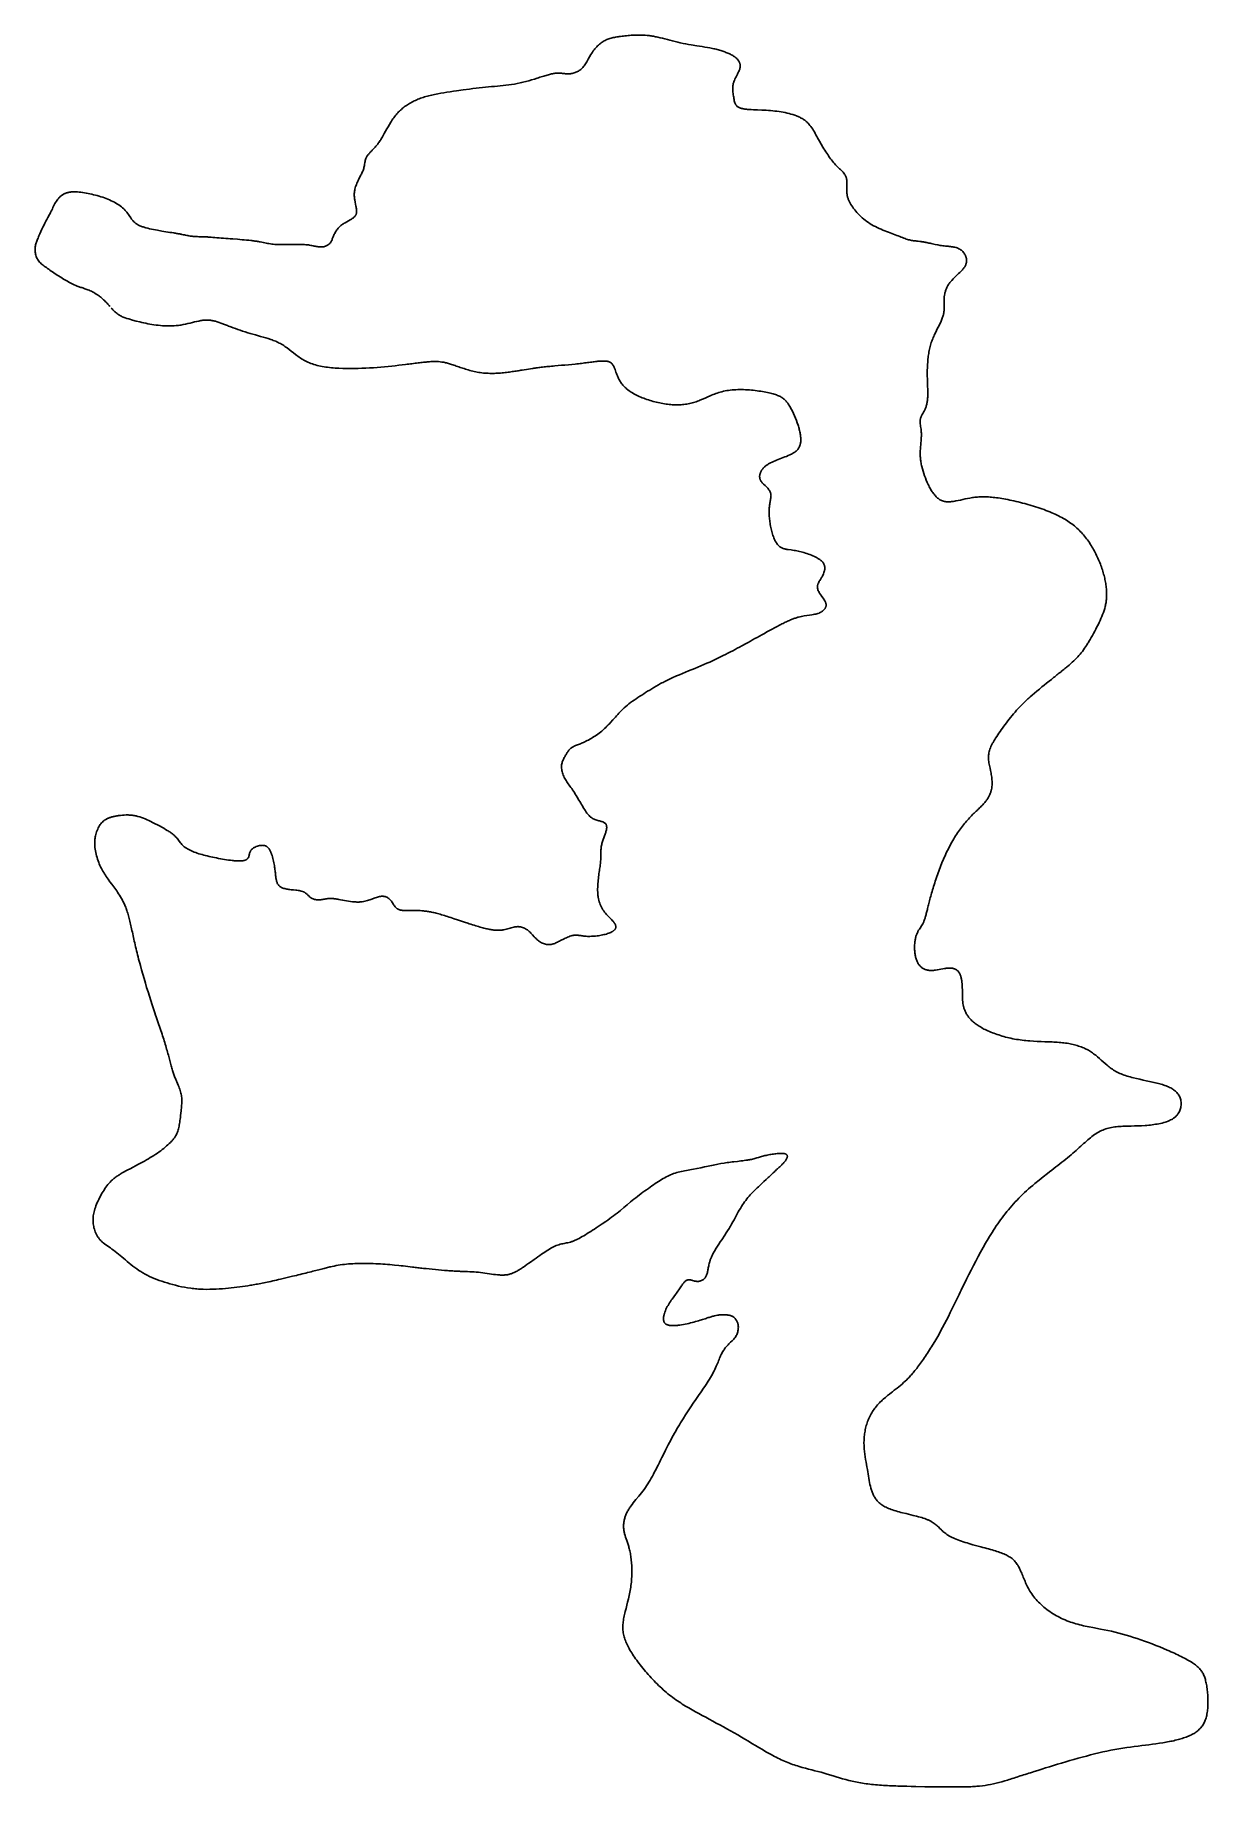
# Model space of a CAD drawing. Header units: millimetres. Extents: x -595 to 2558, y 454 to 5162.
import ezdxf

# ---------------------------------------------------------------- set-up
doc = ezdxf.new("R2010")
doc.units = ezdxf.units.MM
doc.layers.add('188', color=7, linetype='Continuous')

msp = doc.modelspace()

# ---------------------------------------------------------------- linework, layer by layer
at = {"layer": '188', "elevation": 188}
msp.add_lwpolyline([(-394.1, 4432.6), (-396.1, 4435), (-398, 4437.2), (-399.9, 4439.4), (-401.8, 4441.6), (-403.7, 4443.6), (-405.6, 4445.6), (-407.5, 4447.5), (-409.4, 4449.3), (-411.2, 4451), (-413.1, 4452.7), (-414.9, 4454.3), (-416.7, 4455.9), (-418.5, 4457.4), (-420.3, 4458.8), (-422.1, 4460.2), (-423.9, 4461.5), (-425.6, 4462.8), (-427.4, 4464), (-430.8, 4466.3), (-434.2, 4468.3), (-437.6, 4470.2), (-440.8, 4471.9), (-444, 4473.5), (-447.2, 4475), (-450.3, 4476.3), (-453.3, 4477.5), (-456.3, 4478.6), (-459.1, 4479.7), (-461.9, 4480.6), (-464.7, 4481.6), (-467.3, 4482.5), (-469.9, 4483.4), (-472.4, 4484.2), (-474.8, 4485.1), (-477.2, 4486), (-479.5, 4486.8), (-481.7, 4487.7), (-483.8, 4488.5), (-485.9, 4489.4), (-490, 4491.1), (-493.9, 4492.9), (-497.6, 4494.7), (-501.3, 4496.5), (-504.8, 4498.4), (-508.3, 4500.4), (-511.9, 4502.4), (-515.4, 4504.5), (-519, 4506.6), (-522.7, 4508.9), (-526.3, 4511.2), (-533.7, 4515.9), (-541.1, 4520.8), (-544.8, 4523.2), (-548.3, 4525.6), (-551.9, 4528), (-555.3, 4530.4), (-558.6, 4532.6), (-561.8, 4534.9), (-564.9, 4537.1), (-567.9, 4539.2), (-570.8, 4541.3), (-573.5, 4543.5), (-576.1, 4545.6), (-578.5, 4547.8), (-580.8, 4550), (-583, 4552.3), (-584.9, 4554.6), (-586.7, 4557), (-588.4, 4559.5), (-589.8, 4562.1), (-591.1, 4564.8), (-592.2, 4567.5), (-593.2, 4570.3), (-593.9, 4573.1), (-594.6, 4576), (-595, 4578.8), (-595.3, 4581.6), (-595.4, 4584.5), (-595.4, 4587.3), (-595.3, 4590), (-594.9, 4592.8), (-594.5, 4595.5), (-593.9, 4598.1), (-593.2, 4600.8), (-592.4, 4603.4), (-591.5, 4606), (-590.6, 4608.7), (-589.5, 4611.3), (-588.4, 4614), (-587.3, 4616.8), (-586.1, 4619.6), (-584.9, 4622.4), (-582.4, 4628.3), (-579.8, 4634.3), (-577.2, 4640.2), (-574.5, 4646), (-573.1, 4648.8), (-571.8, 4651.6), (-570.4, 4654.3), (-569.1, 4656.9), (-566.4, 4661.8), (-563.6, 4666.7), (-560.9, 4671.6), (-559.4, 4674.2), (-558, 4676.9), (-556.6, 4679.6), (-555.1, 4682.5), (-553.6, 4685.6), (-552.1, 4688.7), (-550.5, 4692), (-548.9, 4695.4), (-547.3, 4698.8), (-545.5, 4702.3), (-543.8, 4705.7), (-542, 4709.1), (-540, 4712.4), (-538.1, 4715.6), (-536, 4718.6), (-533.8, 4721.5), (-532.7, 4722.9), (-531.6, 4724.2), (-530.4, 4725.4), (-529.2, 4726.7), (-528, 4727.8), (-526.7, 4729), (-525.4, 4730), (-524.1, 4731.1), (-522.8, 4732), (-521.4, 4733), (-520, 4733.8), (-518.5, 4734.7), (-517.1, 4735.4), (-515.5, 4736.2), (-514, 4736.8), (-512.4, 4737.4), (-510.7, 4738), (-509.1, 4738.5), (-507.4, 4739), (-505.6, 4739.4), (-503.8, 4739.8), (-502, 4740.1), (-500.1, 4740.4), (-498.1, 4740.6), (-496.2, 4740.8), (-494.1, 4740.9), (-492.1, 4741), (-490, 4741), (-487.9, 4741), (-485.7, 4740.9), (-481.3, 4740.7), (-476.7, 4740.3), (-472.1, 4739.8), (-467.4, 4739.1), (-462.6, 4738.3), (-457.7, 4737.5), (-452.8, 4736.5), (-447.8, 4735.5), (-442.9, 4734.4), (-437.9, 4733.2), (-432.9, 4731.9), (-428, 4730.6), (-423.1, 4729.2), (-418.2, 4727.7), (-413.4, 4726.2), (-408.6, 4724.5), (-403.9, 4722.8), (-399.3, 4721), (-394.8, 4719.1), (-390.3, 4717), (-386, 4715), (-381.9, 4712.8), (-377.8, 4710.5), (-373.9, 4708.1), (-370.2, 4705.7), (-366.6, 4703.2), (-363.2, 4700.5), (-360, 4697.8), (-356.9, 4695.1), (-354, 4692.2), (-352.7, 4690.7), (-351.4, 4689.3), (-348.9, 4686.2), (-346.6, 4683.2), (-344.4, 4680.1), (-342.3, 4677), (-338.1, 4670.8), (-335.9, 4667.8), (-333.7, 4664.9), (-332.5, 4663.5), (-331.2, 4662.1), (-329.9, 4660.8), (-328.6, 4659.5), (-327.2, 4658.2), (-325.7, 4657), (-324.1, 4655.8), (-322.5, 4654.7), (-320.8, 4653.6), (-319, 4652.6), (-317.1, 4651.6), (-315.2, 4650.6), (-313.2, 4649.7), (-311.1, 4648.8), (-309, 4648), (-306.8, 4647.2), (-304.5, 4646.4), (-302.2, 4645.7), (-299.9, 4644.9), (-297.5, 4644.3), (-292.5, 4643), (-287.4, 4641.8), (-282.2, 4640.6), (-276.8, 4639.5), (-271.4, 4638.5), (-265.8, 4637.5), (-254.6, 4635.6), (-243.5, 4633.8), (-238, 4632.9), (-232.6, 4632), (-227.4, 4631.2), (-222.4, 4630.4), (-219.9, 4630), (-217.5, 4629.6), (-215.2, 4629.2), (-212.9, 4628.8), (-210.7, 4628.4), (-208.6, 4628), (-206.5, 4627.6), (-204.5, 4627.2), (-202.6, 4626.8), (-200.7, 4626.4), (-197.1, 4625.7), (-193.7, 4625), (-190.5, 4624.3), (-187.4, 4623.7), (-184.4, 4623.1), (-181.6, 4622.5), (-178.7, 4622.1), (-175.9, 4621.6), (-173.1, 4621.3), (-170.3, 4621), (-167.4, 4620.8), (-164.5, 4620.6), (-161.4, 4620.5), (-158.3, 4620.4), (-155.1, 4620.3), (-151.7, 4620.2), (-148.1, 4620.1), (-144.3, 4620), (-142.4, 4620), (-140.4, 4619.9), (-138.3, 4619.8), (-136.2, 4619.8), (-134, 4619.7), (-131.8, 4619.5), (-129.5, 4619.4), (-127.1, 4619.3), (-124.7, 4619.1), (-122.2, 4619), (-117, 4618.6), (-111.7, 4618.2), (-106.2, 4617.7), (-100.5, 4617.3), (-94.7, 4616.8), (-88.8, 4616.3), (-82.7, 4615.8), (-76.5, 4615.3), (-70.3, 4614.8), (-64, 4614.3), (-51.4, 4613.3), (-45.1, 4612.8), (-38.9, 4612.2), (-32.7, 4611.7), (-26.7, 4611.2), (-20.8, 4610.6), (-15.1, 4610), (-12.3, 4609.7), (-9.6, 4609.4), (-6.9, 4609), (-4.3, 4608.7), (-1.8, 4608.3), (0.7, 4608), (3.1, 4607.6), (5.4, 4607.2), (7.7, 4606.8), (9.9, 4606.4), (14.1, 4605.6), (18.2, 4604.8), (22.2, 4604), (26.1, 4603.2), (29.9, 4602.4), (33.6, 4601.7), (37.4, 4601.1), (41.3, 4600.5), (45.2, 4600.1), (49.2, 4599.7), (53.3, 4599.4), (57.6, 4599.2), (61.9, 4599.1), (66.2, 4599.1), (70.7, 4599.1), (79.6, 4599.2), (88.4, 4599.4), (92.8, 4599.5), (97.2, 4599.6), (101.4, 4599.7), (105.6, 4599.7), (109.7, 4599.7), (113.7, 4599.7), (117.7, 4599.6), (121.5, 4599.5), (125.3, 4599.3), (129, 4599.1), (132.6, 4598.8), (136.1, 4598.5), (139.5, 4598.1), (142.8, 4597.6), (146, 4597), (149.1, 4596.4), (152.2, 4595.8), (155.1, 4595.2), (158, 4594.6), (160.8, 4594.1), (163.5, 4593.6), (166.2, 4593.2), (168.8, 4592.9), (171.3, 4592.7), (173.8, 4592.7), (176.3, 4592.8), (178.7, 4593.1), (181, 4593.5), (183.2, 4594.1), (185.4, 4594.7), (187.5, 4595.6), (189.4, 4596.5), (191.3, 4597.5), (193, 4598.6), (194.6, 4599.9), (196.1, 4601.2), (197.4, 4602.5), (198.6, 4604), (199.6, 4605.5), (200.6, 4607.1), (201.5, 4608.8), (202.3, 4610.5), (203.1, 4612.3), (203.8, 4614.2), (204.6, 4616.2), (205.4, 4618.2), (206.3, 4620.3), (207.2, 4622.5), (208.2, 4624.7), (209.3, 4627), (210.5, 4629.3), (211.7, 4631.6), (213.1, 4633.9), (214.5, 4636.2), (216, 4638.5), (217.7, 4640.7), (219.4, 4642.9), (221.2, 4645), (223, 4647), (225, 4648.8), (227.1, 4650.6), (229.2, 4652.2), (231.4, 4653.7), (233.6, 4655.2), (235.8, 4656.6), (238.1, 4657.9), (242.7, 4660.4), (247.2, 4662.8), (251.6, 4665.2), (253.7, 4666.4), (255.8, 4667.7), (257.7, 4669), (259.6, 4670.4), (261.3, 4671.8), (262.9, 4673.3), (264.3, 4674.8), (265.6, 4676.4), (266.7, 4678.1), (267.1, 4679), (267.6, 4679.9), (267.9, 4680.9), (268.3, 4681.8), (268.5, 4682.8), (268.7, 4683.8), (269, 4685.9), (269.2, 4688.1), (269.2, 4690.4), (269, 4692.8), (268.7, 4695.2), (268.4, 4697.7), (268, 4700.2), (267.5, 4702.8), (266.4, 4708.1), (265.3, 4713.5), (264.3, 4719), (263.9, 4721.8), (263.5, 4724.6), (263.3, 4727.5), (263.1, 4730.4), (263, 4733.3), (263.1, 4736.3), (263.3, 4739.3), (263.7, 4742.4), (264.2, 4745.4), (264.9, 4748.5), (265.7, 4751.6), (266.6, 4754.8), (267.7, 4757.9), (268.8, 4760.9), (270, 4764), (271.3, 4767), (272.6, 4769.9), (273.9, 4772.8), (275.3, 4775.6), (276.7, 4778.4), (278.1, 4781), (279.4, 4783.6), (280.7, 4786.2), (282, 4788.7), (283.3, 4791.1), (284.5, 4793.6), (285.6, 4796), (286.6, 4798.5), (287.5, 4801), (288.3, 4803.5), (289, 4806.1), (289.5, 4808.7), (290, 4811.4), (290.4, 4814.1), (291.3, 4819.6), (291.9, 4822.4), (292.5, 4825.2), (293.3, 4828), (294.3, 4830.8), (294.9, 4832.1), (295.5, 4833.5), (296.2, 4834.9), (297, 4836.2), (297.8, 4837.6), (298.8, 4838.9), (299.8, 4840.3), (300.8, 4841.6), (302, 4843), (303.2, 4844.3), (304.4, 4845.7), (305.7, 4847.1), (307.1, 4848.5), (308.5, 4850), (310, 4851.4), (311.4, 4853), (313, 4854.5), (314.5, 4856.2), (316.1, 4857.8), (317.7, 4859.5), (319.3, 4861.3), (320.9, 4863.2), (322.6, 4865.1), (324.2, 4867.1), (325.9, 4869.2), (327.5, 4871.4), (329.2, 4873.7), (330.8, 4876), (332.4, 4878.5), (334, 4881), (335.7, 4883.6), (337.3, 4886.4), (338.9, 4889.1), (340.5, 4892), (343.7, 4897.8), (347, 4903.7), (350.3, 4909.8), (353.8, 4916), (357.3, 4922.1), (361, 4928.1), (362.9, 4931.1), (364.9, 4934), (366.8, 4936.9), (368.9, 4939.8), (371, 4942.6), (373.1, 4945.3), (375.3, 4947.9), (377.5, 4950.5), (379.8, 4953.1), (382.2, 4955.5), (384.6, 4957.9), (387, 4960.3), (389.6, 4962.5), (392.1, 4964.8), (394.8, 4966.9), (397.4, 4969), (400.2, 4971.1), (403, 4973), (405.8, 4975), (408.7, 4976.8), (411.7, 4978.6), (414.7, 4980.3), (417.8, 4982), (421, 4983.7), (424.2, 4985.2), (427.5, 4986.7), (430.8, 4988.2), (434.2, 4989.6), (437.6, 4990.9), (441.1, 4992.2), (444.7, 4993.4), (448.3, 4994.6), (452, 4995.8), (455.7, 4996.9), (459.5, 4997.9), (463.3, 4998.9), (467.2, 4999.9), (471.1, 5000.8), (479.1, 5002.6), (487.2, 5004.2), (495.4, 5005.8), (503.8, 5007.2), (512.2, 5008.6), (520.8, 5010), (529.4, 5011.3), (538.1, 5012.5), (555.5, 5014.9), (573, 5017.2), (581.7, 5018.3), (590.3, 5019.3), (598.9, 5020.3), (607.3, 5021.2), (615.7, 5022.1), (623.9, 5022.9), (632, 5023.6), (640, 5024.4), (647.8, 5025.1), (655.6, 5025.8), (663.3, 5026.6), (670.9, 5027.5), (678.5, 5028.4), (686.1, 5029.5), (693.7, 5030.7), (701.3, 5032.1), (708.9, 5033.6), (712.8, 5034.5), (716.6, 5035.4), (724.4, 5037.4), (732.1, 5039.6), (739.8, 5041.8), (747.4, 5044.1), (754.8, 5046.5), (758.4, 5047.6), (762, 5048.7), (765.5, 5049.9), (769, 5050.9), (772.4, 5052), (775.7, 5053), (778.9, 5053.9), (782, 5054.8), (785, 5055.7), (787.9, 5056.4), (790.7, 5057.1), (793.4, 5057.8), (795.9, 5058.3), (798.3, 5058.7), (800.7, 5059.1), (802.9, 5059.4), (805, 5059.6), (807, 5059.8), (808.9, 5059.9), (810.8, 5060), (812.5, 5060), (814.2, 5060), (815.8, 5059.9), (817.4, 5059.8), (820.3, 5059.5), (823.1, 5059.2), (825.8, 5058.8), (828.3, 5058.5), (830.9, 5058.2), (833.4, 5058), (836, 5057.9), (838.6, 5058), (841.3, 5058.1), (843.9, 5058.4), (846.5, 5058.7), (849.1, 5059.2), (851.7, 5059.8), (854.2, 5060.5), (856.7, 5061.3), (859.1, 5062.2), (861.4, 5063.2), (863.6, 5064.3), (865.8, 5065.5), (867.8, 5066.8), (869.8, 5068.3), (871.8, 5069.9), (873.6, 5071.5), (875.5, 5073.4), (877.3, 5075.4), (879.1, 5077.5), (880.8, 5079.8), (882.6, 5082.3), (884.4, 5084.9), (886.2, 5087.8), (888, 5090.7), (889.8, 5093.8), (891.7, 5097), (895.5, 5103.5), (899.4, 5110.1), (901.5, 5113.4), (903.6, 5116.5), (905.7, 5119.6), (907.9, 5122.6), (910.2, 5125.4), (912.5, 5128.2), (914.8, 5130.7), (917.2, 5133.2), (919.7, 5135.5), (922.1, 5137.7), (924.6, 5139.8), (927.1, 5141.7), (929.6, 5143.5), (932.2, 5145.1), (934.7, 5146.6), (937.3, 5148), (939.8, 5149.3), (942.4, 5150.4), (945.1, 5151.5), (947.7, 5152.4), (950.5, 5153.3), (953.3, 5154), (956.1, 5154.7), (959.1, 5155.4), (962.2, 5156), (965.4, 5156.6), (968.7, 5157.2), (972.1, 5157.7), (975.6, 5158.2), (979.2, 5158.7), (983, 5159.2), (986.8, 5159.7), (990.8, 5160.1), (994.8, 5160.5), (999, 5160.8), (1003.2, 5161.2), (1007.5, 5161.5), (1011.9, 5161.7), (1016.4, 5162), (1020.9, 5162.2), (1025.5, 5162.3), (1030.3, 5162.3), (1035.1, 5162.2), (1040.1, 5162.1), (1045.2, 5161.8), (1050.4, 5161.3), (1053.1, 5161), (1055.8, 5160.7), (1058.6, 5160.4), (1061.4, 5160), (1064.2, 5159.5), (1067.1, 5159), (1070, 5158.5), (1073, 5157.9), (1076, 5157.3), (1079, 5156.6), (1085.2, 5155.1), (1091.6, 5153.5), (1098.1, 5151.8), (1104.7, 5150.1), (1111.5, 5148.3), (1118.4, 5146.4), (1125.4, 5144.7), (1132.5, 5142.9), (1139.6, 5141.3), (1146.9, 5139.7), (1154.2, 5138.3), (1161.6, 5136.9), (1169, 5135.7), (1183.7, 5133.4), (1191, 5132.3), (1198.3, 5131.2), (1205.4, 5130), (1212.5, 5128.9), (1219.4, 5127.6), (1226.1, 5126.3), (1229.5, 5125.6), (1232.7, 5124.8), (1236, 5124), (1239.1, 5123.2), (1242.2, 5122.4), (1245.3, 5121.5), (1248.3, 5120.7), (1251.2, 5119.7), (1254.1, 5118.8), (1256.9, 5117.8), (1259.6, 5116.9), (1262.3, 5115.8), (1264.9, 5114.8), (1267.4, 5113.8), (1269.8, 5112.7), (1272.2, 5111.6), (1274.4, 5110.5), (1276.6, 5109.3), (1278.7, 5108.2), (1280.7, 5107), (1282.6, 5105.8), (1284.4, 5104.6), (1286.1, 5103.4), (1287.7, 5102.2), (1289.3, 5101), (1290.7, 5099.7), (1292, 5098.4), (1293.2, 5097.1), (1294.3, 5095.8), (1295.3, 5094.5), (1296.2, 5093.2), (1297, 5091.9), (1297.8, 5090.5), (1298.4, 5089.2), (1299, 5087.8), (1299.4, 5086.4), (1299.8, 5085.1), (1300.1, 5083.7), (1300.3, 5082.2), (1300.4, 5080.8), (1300.5, 5079.4), (1300.5, 5078), (1300.4, 5076.5), (1300.2, 5075), (1299.9, 5073.6), (1299.6, 5072.1), (1299.2, 5070.6), (1298.7, 5069.1), (1298.2, 5067.6), (1297.6, 5066.1), (1296.2, 5063), (1294.7, 5059.9), (1293.1, 5056.8), (1289.7, 5050.4), (1288, 5047.1), (1286.4, 5043.8), (1285, 5040.5), (1283.7, 5037.1), (1283.1, 5035.3), (1282.6, 5033.6), (1282.1, 5031.8), (1281.8, 5030.1), (1281.5, 5028.3), (1281.2, 5026.5), (1280.8, 5022.9), (1280.7, 5019.3), (1280.7, 5015.7), (1280.9, 5012.2), (1281.2, 5008.6), (1281.6, 5005.1), (1282.1, 5001.7), (1282.6, 4998.3), (1283.1, 4995.1), (1283.7, 4991.9), (1284.2, 4988.8), (1284.8, 4985.9), (1285.5, 4983.1), (1286.3, 4980.5), (1286.8, 4979.2), (1287.3, 4978), (1287.9, 4976.8), (1288.5, 4975.6), (1289.2, 4974.5), (1290, 4973.5), (1290.8, 4972.5), (1291.8, 4971.5), (1292.8, 4970.6), (1293.9, 4969.7), (1295.1, 4968.9), (1296.3, 4968.1), (1297.7, 4967.4), (1299.3, 4966.7), (1300.9, 4966.1), (1302.6, 4965.5), (1304.5, 4965), (1306.4, 4964.5), (1308.5, 4964.1), (1310.6, 4963.7), (1312.8, 4963.4), (1315.2, 4963.1), (1317.5, 4962.8), (1320, 4962.6), (1322.5, 4962.3), (1325.1, 4962.1), (1327.8, 4962), (1330.5, 4961.8), (1336, 4961.5), (1341.7, 4961.3), (1347.5, 4961.1), (1359.2, 4960.6), (1365, 4960.3), (1370.8, 4960), (1376.6, 4959.6), (1382.4, 4959.1), (1388.2, 4958.6), (1393.9, 4958), (1399.5, 4957.3), (1405.1, 4956.6), (1410.6, 4955.7), (1416.1, 4954.8), (1421.5, 4953.7), (1426.8, 4952.6), (1432.1, 4951.3), (1437.2, 4950), (1442.2, 4948.5), (1447.1, 4946.9), (1451.8, 4945.2), (1454.1, 4944.3), (1456.3, 4943.3), (1458.6, 4942.3), (1460.7, 4941.3), (1462.9, 4940.2), (1464.9, 4939.1), (1466.9, 4938), (1468.9, 4936.8), (1470.8, 4935.6), (1472.7, 4934.4), (1474.5, 4933.1), (1476.2, 4931.7), (1477.9, 4930.3), (1479.5, 4928.9), (1481, 4927.5), (1482.6, 4926), (1484, 4924.4), (1485.4, 4922.9), (1488.2, 4919.6), (1490.7, 4916.3), (1493.2, 4912.8), (1495.5, 4909.2), (1497.8, 4905.5), (1500, 4901.7), (1502.2, 4897.8), (1504.4, 4893.9), (1506.7, 4889.9), (1508.9, 4885.8), (1513.5, 4877.5), (1518.2, 4869.2), (1523.1, 4860.9), (1525.6, 4856.8), (1528.1, 4852.7), (1530.6, 4848.8), (1533.2, 4844.8), (1535.8, 4841), (1538.4, 4837.3), (1541.1, 4833.6), (1543.8, 4830), (1546.5, 4826.6), (1549.2, 4823.2), (1551.9, 4820), (1554.5, 4816.9), (1557.2, 4813.9), (1559.9, 4811), (1562.5, 4808.2), (1565.1, 4805.6), (1567.7, 4803.1), (1570.2, 4800.7), (1572.6, 4798.3), (1574.9, 4796), (1577.1, 4793.6), (1579.1, 4791.2), (1580.9, 4788.8), (1581.8, 4787.5), (1582.6, 4786.2), (1583.3, 4784.9), (1584, 4783.5), (1584.6, 4782.1), (1585.2, 4780.7), (1585.6, 4779.2), (1586.1, 4777.7), (1586.4, 4776.1), (1586.7, 4774.5), (1586.9, 4772.8), (1587.1, 4771.1), (1587.2, 4769.3), (1587.3, 4767.5), (1587.4, 4763.8), (1587.3, 4760), (1587.2, 4756.1), (1587.2, 4752.1), (1587.1, 4748.1), (1587.1, 4744.1), (1587.3, 4740.2), (1587.6, 4736.2), (1587.9, 4734.3), (1588.2, 4732.3), (1588.6, 4730.4), (1589, 4728.5), (1589.5, 4726.6), (1590, 4724.7), (1590.6, 4722.9), (1591.3, 4721), (1592, 4719.2), (1592.7, 4717.4), (1594.4, 4713.8), (1596.3, 4710.2), (1598.4, 4706.6), (1600.6, 4703), (1603.1, 4699.5), (1605.7, 4695.9), (1608.5, 4692.4), (1611.5, 4688.8), (1614.6, 4685.2), (1617.9, 4681.6), (1621.3, 4678.1), (1624.9, 4674.6), (1628.7, 4671.1), (1632.6, 4667.8), (1636.7, 4664.5), (1640.9, 4661.3), (1645.3, 4658.2), (1649.8, 4655.3), (1654.5, 4652.4), (1659.3, 4649.8), (1664.2, 4647.3), (1669.2, 4644.9), (1674.2, 4642.6), (1679.3, 4640.4), (1684.3, 4638.3), (1689.4, 4636.3), (1694.4, 4634.4), (1699.3, 4632.5), (1704.1, 4630.7), (1708.7, 4628.9), (1713.2, 4627.1), (1717.6, 4625.4), (1721.8, 4623.8), (1725.8, 4622.2), (1729.7, 4620.6), (1733.4, 4619.1), (1737.1, 4617.8), (1740.5, 4616.4), (1743.9, 4615.2), (1747.1, 4614.1), (1750.2, 4613.2), (1753.1, 4612.3), (1756, 4611.6), (1758.7, 4610.9), (1761.4, 4610.4), (1763.9, 4609.9), (1766.4, 4609.6), (1768.7, 4609.3), (1771, 4609), (1773.2, 4608.8), (1775.3, 4608.6), (1777.4, 4608.4), (1779.4, 4608.2), (1783.4, 4607.8), (1787.2, 4607.2), (1789.2, 4606.9), (1791.2, 4606.6), (1793.3, 4606.3), (1795.4, 4605.9), (1797.7, 4605.4), (1800.1, 4604.9), (1802.6, 4604.4), (1805.3, 4603.8), (1808.2, 4603.2), (1811.2, 4602.5), (1814.4, 4601.8), (1817.7, 4601.1), (1821, 4600.3), (1824.5, 4599.6), (1831.6, 4598.2), (1838.7, 4597), (1842.3, 4596.5), (1845.8, 4596), (1849.3, 4595.6), (1852.8, 4595.2), (1856.2, 4594.9), (1859.6, 4594.6), (1862.9, 4594.2), (1866.1, 4593.9), (1869.2, 4593.4), (1872.3, 4593), (1875.2, 4592.4), (1878.1, 4591.8), (1880.9, 4591), (1883.6, 4590.1), (1886.2, 4589.1), (1888.6, 4587.9), (1891, 4586.6), (1893.2, 4585.2), (1895.3, 4583.7), (1897.3, 4582), (1899.2, 4580.1), (1901, 4578.1), (1902.6, 4576), (1904.1, 4573.7), (1905.4, 4571.3), (1906.1, 4570), (1906.6, 4568.8), (1907.2, 4567.4), (1907.7, 4566.1), (1908.1, 4564.7), (1908.5, 4563.3), (1908.8, 4561.8), (1909, 4560.4), (1909.2, 4558.9), (1909.3, 4557.4), (1909.3, 4555.8), (1909.3, 4554.3), (1909.2, 4552.7), (1908.9, 4551.1), (1908.6, 4549.5), (1908.2, 4547.9), (1907.7, 4546.3), (1907.1, 4544.6), (1906.4, 4543), (1905.5, 4541.4), (1904.6, 4539.7), (1903.5, 4538), (1902.3, 4536.4), (1901, 4534.7), (1899.6, 4533), (1898.2, 4531.3), (1896.6, 4529.7), (1895, 4528), (1893.3, 4526.3), (1891.5, 4524.5), (1887.9, 4521.1), (1884.1, 4517.6), (1880.3, 4514), (1876.5, 4510.4), (1872.9, 4506.8), (1869.3, 4503), (1867.7, 4501.2), (1866.1, 4499.2), (1864.5, 4497.3), (1863.1, 4495.4), (1861.7, 4493.4), (1860.5, 4491.4), (1859.3, 4489.4), (1858.1, 4487.4), (1857.1, 4485.4), (1856.1, 4483.4), (1855.2, 4481.3), (1854.4, 4479.3), (1853.6, 4477.2), (1852.9, 4475.2), (1852.2, 4473.1), (1851.6, 4471.1), (1851.1, 4469), (1850.6, 4467), (1849.8, 4462.9), (1849.3, 4458.8), (1848.9, 4454.8), (1848.7, 4450.8), (1848.6, 4446.9), (1848.7, 4443), (1848.8, 4439.1), (1848.9, 4435.3), (1849, 4431.4), (1849, 4427.4), (1848.8, 4423.4), (1848.6, 4421.3), (1848.4, 4419.2), (1848.2, 4417.1), (1847.8, 4414.9), (1847.4, 4412.8), (1846.9, 4410.5), (1846.3, 4408.3), (1845.7, 4405.9), (1844.9, 4403.6), (1844, 4401.1), (1843.1, 4398.7), (1842, 4396.2), (1840.9, 4393.6), (1839.7, 4391), (1838.4, 4388.3), (1837.1, 4385.6), (1835.7, 4382.8), (1834.3, 4380), (1832.8, 4377.1), (1831.3, 4374.2), (1828.3, 4368.2), (1825.3, 4362.1), (1822.4, 4355.7), (1820.9, 4352.5), (1819.5, 4349.2), (1818.2, 4345.9), (1816.8, 4342.5), (1815.6, 4339.1), (1814.4, 4335.6), (1813.3, 4332.1), (1812.3, 4328.6), (1811.3, 4325), (1810.4, 4321.4), (1809.6, 4317.8), (1808.8, 4314.1), (1808.1, 4310.4), (1807.4, 4306.6), (1806.9, 4302.9), (1806.3, 4299.1), (1805.8, 4295.3), (1805.4, 4291.5), (1804.7, 4283.9), (1804.2, 4276.2), (1803.9, 4268.5), (1803.7, 4260.8), (1803.6, 4253.1), (1803.7, 4245.4), (1803.9, 4237.9), (1804.1, 4230.4), (1804.3, 4223), (1804.6, 4215.8), (1804.7, 4212.3), (1804.8, 4208.8), (1804.8, 4205.4), (1804.9, 4202.1), (1804.9, 4198.8), (1804.9, 4195.5), (1804.8, 4192.4), (1804.7, 4189.3), (1804.5, 4186.3), (1804.3, 4183.4), (1804, 4180.5), (1803.7, 4177.8), (1803.3, 4175.1), (1802.8, 4172.6), (1802.3, 4170.1), (1801.7, 4167.8), (1801, 4165.5), (1800.3, 4163.3), (1799.5, 4161.2), (1798.7, 4159.2), (1797.8, 4157.2), (1796.9, 4155.4), (1796, 4153.5), (1795.1, 4151.8), (1793.3, 4148.4), (1791.5, 4145.2), (1789.8, 4142.1), (1788.2, 4139.1), (1787.5, 4137.6), (1786.8, 4136.1), (1786.3, 4134.6), (1785.8, 4133.1), (1785.3, 4131.6), (1785, 4130.1), (1784.7, 4128.6), (1784.6, 4127), (1784.5, 4125.5), (1784.4, 4123.9), (1784.4, 4122.3), (1784.5, 4120.6), (1784.8, 4117.3), (1785.2, 4113.9), (1785.7, 4110.3), (1786.3, 4106.6), (1786.8, 4102.8), (1787.3, 4098.8), (1787.6, 4094.7), (1787.7, 4092.5), (1787.8, 4090.4), (1787.8, 4088.1), (1787.8, 4085.9), (1787.7, 4083.6), (1787.6, 4081.2), (1787.3, 4076.4), (1786.9, 4071.5), (1786.4, 4066.3), (1785.9, 4061.1), (1785.5, 4055.7), (1785.1, 4050.2), (1784.8, 4044.6), (1784.7, 4038.8), (1784.7, 4035.9), (1784.8, 4033), (1784.9, 4030), (1785.1, 4027), (1785.4, 4024), (1785.7, 4021), (1786.1, 4018), (1786.6, 4014.9), (1787.1, 4011.9), (1787.6, 4008.8), (1788.3, 4005.7), (1788.9, 4002.6), (1790.5, 3996.4), (1792.2, 3990.2), (1794.1, 3984.1), (1796.2, 3977.9), (1798.5, 3971.8), (1800.9, 3965.8), (1803.4, 3959.9), (1806.1, 3954), (1807.5, 3951.2), (1808.9, 3948.3), (1810.4, 3945.5), (1811.9, 3942.8), (1813.4, 3940.1), (1815, 3937.5), (1816.7, 3935), (1818.3, 3932.5), (1820, 3930.1), (1821.8, 3927.9), (1823.6, 3925.7), (1825.5, 3923.6), (1827.4, 3921.6), (1829.4, 3919.7), (1831.4, 3917.9), (1833.4, 3916.3), (1835.6, 3914.8), (1837.8, 3913.4), (1840, 3912.2), (1842.3, 3911.1), (1844.7, 3910.2), (1847.1, 3909.4), (1849.6, 3908.8), (1852.1, 3908.4), (1854.7, 3908.1), (1857.4, 3907.9), (1860.1, 3907.8), (1862.9, 3907.8), (1865.7, 3908), (1868.6, 3908.2), (1871.5, 3908.6), (1874.4, 3909), (1877.4, 3909.5), (1880.4, 3910), (1886.5, 3911.3), (1892.7, 3912.6), (1899.1, 3914.1), (1905.5, 3915.5), (1911.9, 3916.8), (1918.4, 3918), (1924.9, 3919.1), (1928.2, 3919.5), (1931.6, 3919.9), (1935, 3920.3), (1938.4, 3920.6), (1941.9, 3920.8), (1945.4, 3921), (1949, 3921.1), (1952.7, 3921.2), (1956.4, 3921.2), (1960.2, 3921.1), (1964.2, 3921), (1968.2, 3920.8), (1972.3, 3920.5), (1976.5, 3920.2), (1980.8, 3919.8), (1985.3, 3919.3), (1989.8, 3918.7), (1994.5, 3918.1), (1999.4, 3917.4), (2004.4, 3916.6), (2009.5, 3915.7), (2014.7, 3914.7), (2020.1, 3913.7), (2025.6, 3912.6), (2031.2, 3911.4), (2036.8, 3910.2), (2042.5, 3908.8), (2048.3, 3907.5), (2054.1, 3906), (2060, 3904.5), (2065.8, 3902.9), (2071.7, 3901.3), (2083.4, 3897.9), (2089.2, 3896.2), (2095, 3894.4), (2100.7, 3892.5), (2106.4, 3890.6), (2112, 3888.7), (2117.5, 3886.7), (2122.8, 3884.7), (2128.1, 3882.7), (2133.2, 3880.7), (2138.2, 3878.6), (2143.1, 3876.5), (2147.8, 3874.3), (2152.5, 3872.2), (2156.9, 3870), (2161.3, 3867.7), (2165.6, 3865.4), (2169.7, 3863.1), (2173.8, 3860.8), (2177.7, 3858.4), (2181.5, 3855.9), (2185.3, 3853.4), (2188.9, 3850.8), (2192.4, 3848.2), (2195.9, 3845.6), (2199.3, 3842.9), (2202.6, 3840.1), (2205.8, 3837.2), (2208.9, 3834.3), (2212, 3831.4), (2215, 3828.3), (2218, 3825.2), (2220.8, 3822.1), (2223.7, 3818.8), (2226.4, 3815.5), (2229.1, 3812.1), (2231.8, 3808.7), (2234.4, 3805.2), (2236.9, 3801.6), (2239.4, 3798), (2241.8, 3794.4), (2244.2, 3790.7), (2246.4, 3786.9), (2248.7, 3783.2), (2250.8, 3779.4), (2252.9, 3775.5), (2255, 3771.7), (2257, 3767.8), (2258.9, 3763.9), (2260.7, 3760), (2262.5, 3756.1), (2264.2, 3752.2), (2265.9, 3748.3), (2267.5, 3744.4), (2269, 3740.5), (2270.5, 3736.6), (2271.8, 3732.7), (2273.2, 3728.8), (2274.4, 3725), (2275.6, 3721.1), (2276.7, 3717.3), (2277.8, 3713.5), (2278.8, 3709.8), (2279.7, 3706), (2280.6, 3702.3), (2281.4, 3698.6), (2282.1, 3695), (2282.8, 3691.4), (2283.4, 3687.8), (2283.9, 3684.3), (2284.4, 3680.8), (2284.8, 3677.3), (2285.1, 3673.9), (2285.4, 3670.6), (2285.6, 3667.3), (2285.7, 3664), (2285.8, 3660.8), (2285.8, 3657.7), (2285.8, 3654.6), (2285.7, 3651.5), (2285.5, 3648.6), (2285.3, 3645.6), (2285, 3642.8), (2284.6, 3639.9), (2284.2, 3637.1), (2283.7, 3634.4), (2283.2, 3631.6), (2282.6, 3628.9), (2282, 3626.3), (2280.6, 3620.9), (2279, 3615.7), (2277.1, 3610.4), (2275.1, 3605.1), (2273, 3599.8), (2270.6, 3594.4), (2268.1, 3588.8), (2265.5, 3583.2), (2262.7, 3577.4), (2259.8, 3571.6), (2256.9, 3565.8), (2253.9, 3560), (2250.8, 3554.3), (2247.7, 3548.6), (2244.5, 3543.1), (2241.4, 3537.7), (2238.3, 3532.5), (2236.8, 3530), (2235.3, 3527.5), (2233.8, 3525.1), (2232.3, 3522.8), (2230.8, 3520.5), (2229.4, 3518.3), (2226.4, 3514), (2223.5, 3509.9), (2220.6, 3505.9), (2217.6, 3502.1), (2214.5, 3498.3), (2211.3, 3494.7), (2208.1, 3491.1), (2204.7, 3487.5), (2201.1, 3483.9), (2197.4, 3480.3), (2193.4, 3476.7), (2189.3, 3473), (2185, 3469.2), (2180.5, 3465.4), (2178.2, 3463.4), (2175.8, 3461.5), (2173.4, 3459.5), (2170.9, 3457.4), (2168.4, 3455.4), (2165.8, 3453.3), (2163.2, 3451.2), (2160.5, 3449.1), (2157.8, 3446.9), (2155, 3444.7), (2152.2, 3442.4), (2149.3, 3440.2), (2146.4, 3437.8), (2143.4, 3435.5), (2140.4, 3433.1), (2137.3, 3430.6), (2131, 3425.7), (2124.6, 3420.6), (2118.1, 3415.3), (2111.6, 3410.1), (2105.1, 3404.7), (2098.6, 3399.3), (2092.3, 3393.9), (2086, 3388.5), (2079.9, 3383.2), (2076.9, 3380.5), (2074, 3377.9), (2071.2, 3375.3), (2068.4, 3372.7), (2065.7, 3370.1), (2063, 3367.5), (2060.4, 3365), (2057.9, 3362.4), (2055.5, 3359.9), (2053.1, 3357.4), (2048.4, 3352.5), (2043.9, 3347.6), (2039.6, 3342.8), (2035.5, 3338), (2031.5, 3333.2), (2027.6, 3328.4), (2023.8, 3323.6), (2020.1, 3318.9), (2016.5, 3314.1), (2012.9, 3309.3), (2009.3, 3304.5), (2005.9, 3299.8), (2002.5, 3295.1), (1999.3, 3290.5), (1996.1, 3285.9), (1993.1, 3281.4), (1990.3, 3277), (1987.5, 3272.7), (1985, 3268.6), (1983.8, 3266.6), (1982.6, 3264.6), (1981.5, 3262.6), (1980.4, 3260.7), (1979.3, 3258.9), (1978.3, 3257), (1976.5, 3253.4), (1974.8, 3249.9), (1973.3, 3246.5), (1972, 3243.1), (1970.9, 3239.8), (1970, 3236.5), (1969.2, 3233.2), (1968.7, 3230), (1968.3, 3226.7), (1968.1, 3223.4), (1968.1, 3220), (1968.3, 3216.7), (1968.6, 3213.2), (1969, 3209.8), (1969.5, 3206.3), (1970.1, 3202.9), (1970.8, 3199.4), (1972.3, 3192.3), (1973.8, 3185.3), (1975.1, 3178.2), (1975.8, 3174.7), (1976.3, 3171.2), (1976.8, 3167.6), (1977.2, 3164), (1977.6, 3160.5), (1977.8, 3156.9), (1977.9, 3153.3), (1977.8, 3149.6), (1977.7, 3146), (1977.3, 3142.3), (1976.9, 3138.6), (1976.2, 3134.9), (1975.8, 3133), (1975.3, 3131.1), (1974.8, 3129.2), (1974.2, 3127.3), (1973.6, 3125.4), (1972.9, 3123.5), (1972.1, 3121.6), (1971.2, 3119.6), (1970.3, 3117.7), (1969.3, 3115.8), (1968.3, 3113.8), (1967.1, 3111.8), (1965.9, 3109.9), (1964.6, 3107.9), (1963.2, 3105.9), (1961.7, 3103.9), (1960.2, 3101.9), (1958.5, 3099.9), (1956.7, 3097.8), (1954.9, 3095.8), (1952.9, 3093.7), (1950.9, 3091.7), (1948.8, 3089.5), (1946.7, 3087.4), (1944.4, 3085.2), (1942.1, 3083), (1939.8, 3080.8), (1937.4, 3078.5), (1934.9, 3076.1), (1932.4, 3073.7), (1929.9, 3071.3), (1927.3, 3068.8), (1924.7, 3066.2), (1922.1, 3063.6), (1919.4, 3060.8), (1916.8, 3058.1), (1914.1, 3055.2), (1911.4, 3052.2), (1908.7, 3049.2), (1906, 3046.1), (1903.3, 3042.8), (1900.7, 3039.5), (1898, 3036.1), (1895.3, 3032.6), (1892.7, 3029), (1890.1, 3025.3), (1887.5, 3021.6), (1884.9, 3017.7), (1882.3, 3013.8), (1879.8, 3009.8), (1877.2, 3005.7), (1874.7, 3001.6), (1872.3, 2997.3), (1869.8, 2993.1), (1867.4, 2988.7), (1865, 2984.3), (1862.6, 2979.8), (1860.3, 2975.3), (1858, 2970.7), (1855.7, 2966.1), (1853.5, 2961.4), (1851.3, 2956.6), (1849.2, 2951.9), (1847.1, 2947.1), (1843, 2937.3), (1839, 2927.5), (1835.3, 2917.6), (1831.7, 2907.7), (1828.3, 2897.9), (1826.6, 2893), (1825.1, 2888.2), (1823.5, 2883.4), (1822, 2878.7), (1820.6, 2874), (1819.2, 2869.4), (1817.8, 2864.9), (1816.5, 2860.4), (1815.3, 2856.1), (1814.1, 2851.8), (1812.9, 2847.6), (1811.8, 2843.6), (1810.8, 2839.6), (1809.8, 2835.8), (1808.8, 2832.1), (1807.9, 2828.5), (1807, 2825), (1806.2, 2821.6), (1805.4, 2818.3), (1804.6, 2815.2), (1803.8, 2812.1), (1803.1, 2809.2), (1802.4, 2806.3), (1801.7, 2803.6), (1801, 2800.9), (1800.4, 2798.4), (1799.7, 2795.9), (1799, 2793.5), (1798.4, 2791.2), (1797.7, 2789), (1797, 2786.9), (1796.3, 2784.8), (1795.6, 2782.8), (1794.8, 2780.9), (1794.1, 2779.1), (1793.3, 2777.3), (1792.5, 2775.6), (1791.6, 2774), (1789.8, 2770.8), (1788, 2767.9), (1784.2, 2762.1), (1782.3, 2759.2), (1780.4, 2756.3), (1778.6, 2753.1), (1777.8, 2751.5), (1776.9, 2749.8), (1776.1, 2748.1), (1775.3, 2746.2), (1774.6, 2744.3), (1773.9, 2742.3), (1773.2, 2740.2), (1772.6, 2738), (1772.1, 2735.7), (1771.6, 2733.3), (1771.1, 2730.8), (1770.7, 2728.3), (1770.4, 2725.7), (1770.1, 2723), (1769.8, 2720.3), (1769.6, 2717.5), (1769.5, 2714.7), (1769.4, 2711.9), (1769.4, 2709.1), (1769.5, 2706.3), (1769.6, 2703.4), (1769.8, 2700.6), (1770, 2697.8), (1770.3, 2695), (1770.7, 2692.3), (1771.1, 2689.6), (1771.6, 2686.9), (1772.2, 2684.3), (1772.8, 2681.8), (1773.6, 2679.4), (1774.4, 2677), (1775.2, 2674.7), (1776.2, 2672.5), (1777.2, 2670.4), (1778.2, 2668.4), (1779.4, 2666.5), (1780.6, 2664.7), (1781.9, 2662.9), (1783.2, 2661.3), (1784.7, 2659.7), (1786.1, 2658.3), (1787.7, 2656.9), (1789.3, 2655.6), (1791, 2654.5), (1792.7, 2653.4), (1794.5, 2652.4), (1796.4, 2651.5), (1798.3, 2650.8), (1800.2, 2650.1), (1802.3, 2649.5), (1804.4, 2649), (1806.5, 2648.7), (1808.7, 2648.4), (1811, 2648.2), (1813.3, 2648.2), (1815.6, 2648.2), (1818, 2648.3), (1820.4, 2648.5), (1822.9, 2648.7), (1825.3, 2649.1), (1830.3, 2649.8), (1835.3, 2650.7), (1840.3, 2651.6), (1845.3, 2652.5), (1850.1, 2653.4), (1852.5, 2653.8), (1854.8, 2654.1), (1857, 2654.4), (1859.2, 2654.6), (1861.4, 2654.8), (1863.5, 2654.8), (1865.5, 2654.8), (1867.4, 2654.7), (1869.3, 2654.5), (1871.1, 2654.3), (1872.8, 2653.9), (1874.5, 2653.5), (1876.1, 2652.9), (1877.6, 2652.3), (1879, 2651.7), (1880.4, 2650.9), (1881.8, 2650.1), (1883, 2649.1), (1884.2, 2648.1), (1885.4, 2647.1), (1886.5, 2645.9), (1887.5, 2644.7), (1888.5, 2643.5), (1889.4, 2642.1), (1890.2, 2640.7), (1891, 2639.2), (1891.7, 2637.7), (1892.4, 2636.1), (1893.1, 2634.4), (1893.7, 2632.7), (1894.2, 2630.9), (1894.7, 2629), (1895.1, 2627.1), (1895.5, 2625.2), (1895.9, 2623.2), (1896.2, 2621.2), (1896.8, 2617), (1897.2, 2612.7), (1897.5, 2608.3), (1897.7, 2603.8), (1898, 2594.7), (1898.1, 2585.6), (1898.2, 2581.2), (1898.3, 2576.8), (1898.5, 2572.4), (1898.7, 2568.1), (1899.1, 2563.9), (1899.6, 2559.7), (1900.3, 2555.5), (1901.1, 2551.4), (1901.7, 2549.3), (1902.2, 2547.2), (1902.9, 2545.2), (1903.6, 2543.2), (1904.3, 2541.1), (1905.1, 2539.1), (1906.1, 2537.1), (1907, 2535.1), (1908.1, 2533), (1909.3, 2531), (1910.5, 2529), (1911.8, 2527), (1913.2, 2525), (1914.7, 2523), (1916.3, 2521), (1918, 2519.1), (1919.8, 2517.1), (1921.7, 2515.2), (1923.6, 2513.2), (1925.7, 2511.3), (1927.9, 2509.4), (1930.2, 2507.4), (1932.6, 2505.5), (1935.2, 2503.7), (1937.8, 2501.8), (1940.5, 2499.9), (1943.4, 2498.1), (1946.4, 2496.3), (1949.5, 2494.5), (1952.7, 2492.7), (1956.1, 2490.9), (1959.6, 2489.2), (1963.2, 2487.5), (1966.9, 2485.8), (1970.8, 2484.1), (1974.7, 2482.4), (1978.7, 2480.8), (1982.9, 2479.3), (1987.1, 2477.7), (1991.5, 2476.2), (1995.9, 2474.8), (2000.3, 2473.4), (2004.9, 2472), (2009.5, 2470.7), (2014.2, 2469.4), (2019, 2468.2), (2023.8, 2467.1), (2028.7, 2466), (2033.6, 2464.9), (2038.5, 2464), (2043.5, 2463.1), (2048.5, 2462.3), (2053.6, 2461.5), (2058.6, 2460.8), (2063.7, 2460.2), (2068.8, 2459.7), (2073.9, 2459.2), (2079, 2458.8), (2089.3, 2458.1), (2099.5, 2457.6), (2109.6, 2457.1), (2119.6, 2456.8), (2129.5, 2456.4), (2139.2, 2456), (2143.9, 2455.8), (2148.7, 2455.5), (2153.3, 2455.2), (2157.9, 2454.9), (2162.4, 2454.5), (2166.9, 2454), (2171.2, 2453.5), (2175.5, 2453), (2179.7, 2452.4), (2183.8, 2451.7), (2187.9, 2450.9), (2191.8, 2450.1), (2195.7, 2449.2), (2199.5, 2448.3), (2203.3, 2447.3), (2206.9, 2446.2), (2210.5, 2445.1), (2214, 2443.9), (2217.5, 2442.7), (2220.9, 2441.3), (2224.2, 2439.9), (2227.4, 2438.5), (2230.6, 2437), (2233.7, 2435.4), (2236.7, 2433.8), (2239.7, 2432.1), (2242.6, 2430.3), (2245.5, 2428.5), (2248.3, 2426.6), (2251, 2424.6), (2253.7, 2422.6), (2256.4, 2420.5), (2259, 2418.4), (2261.5, 2416.2), (2266.6, 2411.8), (2271.6, 2407.2), (2276.7, 2402.6), (2281.8, 2398), (2287, 2393.5), (2289.7, 2391.2), (2292.5, 2389), (2295.4, 2386.9), (2298.3, 2384.7), (2301.3, 2382.7), (2304.3, 2380.7), (2307.5, 2378.7), (2310.8, 2376.8), (2314.2, 2375), (2317.7, 2373.3), (2321.3, 2371.7), (2325.1, 2370.1), (2328.9, 2368.6), (2332.8, 2367.2), (2336.8, 2365.8), (2340.9, 2364.5), (2345, 2363.3), (2349.2, 2362), (2353.5, 2360.9), (2357.8, 2359.8), (2366.4, 2357.7), (2375.1, 2355.7), (2383.8, 2353.8), (2392.4, 2351.9), (2400.9, 2350.1), (2405.1, 2349.2), (2409.2, 2348.3), (2413.2, 2347.4), (2417.2, 2346.4), (2421.1, 2345.5), (2425, 2344.5), (2428.7, 2343.5), (2432.4, 2342.4), (2435.9, 2341.4), (2439.4, 2340.3), (2442.8, 2339.1), (2446.1, 2337.9), (2449.3, 2336.6), (2452.4, 2335.3), (2455.3, 2333.9), (2458.2, 2332.5), (2460.9, 2331), (2463.6, 2329.4), (2466, 2327.7), (2468.4, 2326), (2470.6, 2324.1), (2472.7, 2322.2), (2474.7, 2320.1), (2476.5, 2318), (2478.2, 2315.7), (2479.7, 2313.4), (2481.1, 2310.9), (2482.3, 2308.4), (2483.4, 2305.8), (2484.3, 2303.1), (2485, 2300.3), (2485.6, 2297.5), (2486, 2294.6), (2486.2, 2291.7), (2486.3, 2288.8), (2486.1, 2285.9), (2485.8, 2283), (2485.4, 2280.1), (2484.7, 2277.2), (2483.8, 2274.4), (2482.8, 2271.6), (2481.5, 2268.8), (2480.1, 2266.1), (2478.5, 2263.5), (2477.6, 2262.2), (2476.6, 2261), (2475.6, 2259.8), (2474.6, 2258.6), (2473.5, 2257.4), (2472.3, 2256.2), (2471.1, 2255.1), (2469.9, 2254), (2468.6, 2252.9), (2467.2, 2251.9), (2465.8, 2250.9), (2464.3, 2249.9), (2462.8, 2249), (2461.3, 2248.1), (2458, 2246.4), (2454.6, 2244.7), (2451, 2243.2), (2447.2, 2241.8), (2443.3, 2240.5), (2439.3, 2239.3), (2435.2, 2238.2), (2430.9, 2237.2), (2426.6, 2236.3), (2422.1, 2235.4), (2417.6, 2234.7), (2413, 2234), (2408.4, 2233.4), (2403.7, 2232.8), (2399, 2232.3), (2394.2, 2231.9), (2389.4, 2231.5), (2379.9, 2231), (2370.4, 2230.6), (2361, 2230.3), (2351.7, 2230.1), (2342.6, 2229.9), (2333.6, 2229.6), (2329.2, 2229.5), (2324.8, 2229.2), (2320.5, 2228.9), (2316.1, 2228.6), (2311.9, 2228.1), (2307.7, 2227.6), (2303.5, 2227), (2299.3, 2226.3), (2295.3, 2225.5), (2291.2, 2224.5), (2287.2, 2223.5), (2283.3, 2222.3), (2279.4, 2220.9), (2275.6, 2219.4), (2271.8, 2217.7), (2268.1, 2215.9), (2264.4, 2213.9), (2260.7, 2211.7), (2257.1, 2209.4), (2253.5, 2207), (2249.9, 2204.4), (2246.2, 2201.7), (2242.6, 2198.8), (2239, 2195.9), (2235.3, 2192.8), (2231.6, 2189.6), (2227.8, 2186.3), (2224, 2183), (2220.1, 2179.5), (2216.2, 2175.9), (2212.1, 2172.3), (2208, 2168.6), (2203.8, 2164.8), (2199.5, 2161), (2195.1, 2157.1), (2190.5, 2153.1), (2185.8, 2149.2), (2181, 2145.1), (2176, 2141.1), (2170.9, 2137), (2165.7, 2132.8), (2160.4, 2128.6), (2155, 2124.4), (2149.6, 2120.2), (2144, 2115.9), (2138.4, 2111.5), (2132.7, 2107.1), (2127.1, 2102.7), (2115.6, 2093.8), (2104.2, 2084.6), (2092.8, 2075.3), (2087.1, 2070.6), (2081.6, 2065.9), (2076, 2061.1), (2070.6, 2056.2), (2065.3, 2051.3), (2060, 2046.4), (2054.8, 2041.4), (2049.8, 2036.4), (2044.9, 2031.3), (2040.1, 2026.2), (2035.4, 2021), (2030.7, 2015.8), (2026.2, 2010.6), (2021.8, 2005.3), (2017.4, 2000), (2013.2, 1994.6), (2009, 1989.2), (2004.9, 1983.7), (2000.9, 1978.2), (1996.9, 1972.7), (1993, 1967.1), (1989.2, 1961.5), (1985.4, 1955.8), (1981.7, 1950.1), (1978, 1944.4), (1974.4, 1938.6), (1970.8, 1932.8), (1967.3, 1927), (1960.4, 1915.2), (1953.5, 1903.3), (1946.8, 1891.3), (1940.3, 1879.2), (1933.8, 1867), (1927.5, 1854.9), (1921.3, 1842.8), (1915.2, 1830.7), (1909.3, 1818.7), (1903.4, 1806.8), (1897.7, 1795.1), (1894.9, 1789.3), (1892.1, 1783.5), (1889.3, 1777.8), (1886.6, 1772.2), (1883.9, 1766.6), (1881.2, 1761), (1878.5, 1755.6), (1875.9, 1750.1), (1870.6, 1739.4), (1865.5, 1728.8), (1860.3, 1718.5), (1855.1, 1708.3), (1850, 1698.3), (1844.8, 1688.4), (1839.6, 1678.8), (1834.4, 1669.2), (1829, 1659.9), (1823.6, 1650.6), (1818.1, 1641.6), (1815.4, 1637.1), (1812.6, 1632.7), (1809.9, 1628.4), (1807.1, 1624.1), (1804.3, 1619.9), (1801.6, 1615.7), (1798.9, 1611.6), (1796.1, 1607.6), (1793.4, 1603.7), (1790.7, 1599.9), (1788.1, 1596.2), (1785.4, 1592.5), (1782.8, 1588.9), (1780.2, 1585.5), (1777.7, 1582.1), (1775.2, 1578.9), (1772.7, 1575.8), (1770.3, 1572.7), (1767.9, 1569.8), (1765.6, 1567.1), (1763.3, 1564.4), (1761.1, 1561.8), (1758.9, 1559.3), (1756.7, 1557), (1754.6, 1554.7), (1752.5, 1552.5), (1750.4, 1550.3), (1748.3, 1548.3), (1744.1, 1544.3), (1739.9, 1540.5), (1735.7, 1536.8), (1731.4, 1533.2), (1726.9, 1529.5), (1722.3, 1525.9), (1719.9, 1524), (1717.5, 1522.1), (1715, 1520.2), (1712.4, 1518.2), (1709.8, 1516.2), (1707.2, 1514.1), (1701.8, 1509.9), (1696.4, 1505.5), (1690.9, 1500.9), (1685.4, 1496.1), (1682.7, 1493.6), (1680.1, 1491.1), (1677.4, 1488.5), (1674.8, 1485.8), (1672.3, 1483.1), (1669.8, 1480.4), (1667.3, 1477.6), (1665, 1474.7), (1662.7, 1471.8), (1660.4, 1468.8), (1658.3, 1465.7), (1656.3, 1462.6), (1654.3, 1459.4), (1652.4, 1456.2), (1650.7, 1452.9), (1649, 1449.5), (1647.4, 1446.1), (1645.9, 1442.7), (1644.5, 1439.2), (1643.1, 1435.7), (1641.9, 1432.2), (1640.8, 1428.6), (1639.7, 1425), (1638.7, 1421.3), (1637.8, 1417.7), (1637, 1414), (1636.3, 1410.3), (1635.6, 1406.6), (1635.1, 1402.9), (1634.6, 1399.2), (1634.2, 1395.5), (1633.9, 1391.7), (1633.7, 1388), (1633.5, 1384.3), (1633.4, 1380.6), (1633.4, 1376.9), (1633.5, 1373.2), (1633.6, 1369.5), (1633.8, 1365.9), (1634.1, 1362.3), (1634.8, 1355), (1635.6, 1347.9), (1636.6, 1340.8), (1637.7, 1333.9), (1638.9, 1327.1), (1640.1, 1320.4), (1641.3, 1313.8), (1642.5, 1307.4), (1643.6, 1301.1), (1644.6, 1295.1), (1645.6, 1289.1), (1646.6, 1283.4), (1647.5, 1277.7), (1648.6, 1272.3), (1649.6, 1266.9), (1650.8, 1261.8), (1652.1, 1256.7), (1653.6, 1251.8), (1654.4, 1249.4), (1655.2, 1247.1), (1656.1, 1244.7), (1657.1, 1242.4), (1658.1, 1240.2), (1659.1, 1237.9), (1660.3, 1235.7), (1661.5, 1233.6), (1662.8, 1231.4), (1664.2, 1229.3), (1665.7, 1227.3), (1667.3, 1225.2), (1669, 1223.2), (1670.8, 1221.3), (1672.7, 1219.4), (1674.7, 1217.5), (1676.9, 1215.7), (1679.2, 1213.9), (1681.6, 1212.1), (1684.1, 1210.4), (1686.9, 1208.7), (1689.7, 1207.1), (1692.8, 1205.5), (1696, 1203.9), (1699.3, 1202.4), (1702.9, 1201), (1706.6, 1199.6), (1710.5, 1198.2), (1714.6, 1196.9), (1718.8, 1195.6), (1723.2, 1194.3), (1727.7, 1193.1), (1732.3, 1191.9), (1736.9, 1190.7), (1746.5, 1188.4), (1765.7, 1183.8), (1770.4, 1182.6), (1775.1, 1181.4), (1779.7, 1180.2), (1784.2, 1178.9), (1788.6, 1177.6), (1792.8, 1176.3), (1796.9, 1174.9), (1800.8, 1173.5), (1804.5, 1172.1), (1806.3, 1171.3), (1808, 1170.6), (1809.7, 1169.8), (1811.3, 1169), (1812.9, 1168.2), (1814.4, 1167.4), (1817.2, 1165.7), (1819.9, 1163.9), (1822.4, 1162.2), (1824.8, 1160.3), (1827, 1158.5), (1829.2, 1156.6), (1831.3, 1154.6), (1833.4, 1152.7), (1837.4, 1148.7), (1841.5, 1144.7), (1843.7, 1142.7), (1845.9, 1140.7), (1848.2, 1138.7), (1850.6, 1136.6), (1853.2, 1134.6), (1855.9, 1132.7), (1858.9, 1130.7), (1860.4, 1129.7), (1862, 1128.8), (1863.7, 1127.8), (1865.4, 1126.9), (1867.2, 1125.9), (1869, 1125), (1870.9, 1124.1), (1872.9, 1123.2), (1874.9, 1122.3), (1877, 1121.4), (1881.3, 1119.6), (1885.8, 1117.9), (1890.5, 1116.1), (1895.3, 1114.5), (1900.3, 1112.8), (1905.4, 1111.2), (1910.6, 1109.6), (1915.8, 1108), (1926.5, 1105), (1937.3, 1102), (1947.9, 1099.1), (1953.2, 1097.7), (1958.4, 1096.3), (1963.5, 1094.9), (1968.5, 1093.5), (1973.3, 1092.2), (1978, 1090.9), (1982.5, 1089.5), (1986.9, 1088.2), (1991, 1086.9), (1995, 1085.6), (1998.9, 1084.3), (2002.6, 1082.9), (2006.1, 1081.6), (2009.4, 1080.2), (2012.7, 1078.8), (2015.8, 1077.3), (2018.7, 1075.8), (2021.5, 1074.3), (2024.2, 1072.7), (2026.8, 1071), (2029.3, 1069.3), (2031.6, 1067.5), (2033.9, 1065.6), (2036, 1063.6), (2038.1, 1061.5), (2040.1, 1059.3), (2042, 1057), (2043.8, 1054.6), (2045.5, 1052.1), (2047.1, 1049.5), (2048.7, 1046.7), (2050.3, 1043.9), (2051.8, 1040.9), (2053.3, 1037.8), (2054.7, 1034.6), (2056.1, 1031.3), (2057.5, 1028), (2059, 1024.5), (2060.4, 1021), (2061.9, 1017.5), (2063.4, 1013.8), (2064.9, 1010.2), (2066.5, 1006.5), (2068.1, 1002.7), (2069.8, 999), (2071.6, 995.2), (2073.5, 991.4), (2075.5, 987.6), (2077.6, 983.8), (2079.8, 980), (2082.2, 976.3), (2084.6, 972.5), (2087.3, 968.8), (2090, 965.1), (2093, 961.5), (2096, 957.9), (2099.2, 954.3), (2102.5, 950.8), (2106, 947.4), (2109.6, 944), (2113.3, 940.7), (2117.1, 937.4), (2121, 934.2), (2125, 931.1), (2129.1, 928.1), (2133.3, 925.1), (2137.5, 922.2), (2141.9, 919.4), (2146.3, 916.7), (2150.8, 914.1), (2155.4, 911.6), (2160, 909.2), (2164.7, 906.9), (2169.4, 904.7), (2174.2, 902.6), (2179, 900.6), (2183.8, 898.8), (2188.7, 897), (2193.6, 895.4), (2198.5, 893.8), (2203.5, 892.3), (2208.5, 891), (2213.5, 889.7), (2218.5, 888.4), (2223.5, 887.2), (2228.6, 886.1), (2238.7, 884), (2248.8, 882), (2269.1, 878.2), (2279.2, 876.3), (2289.3, 874.3), (2299.3, 872.1), (2309.2, 869.8), (2319.1, 867.4), (2328.9, 864.7), (2338.7, 861.9), (2348.6, 859), (2358.4, 855.9), (2368.2, 852.6), (2378.1, 849.2), (2388.1, 845.7), (2398.1, 842), (2408.2, 838.2), (2418.4, 834.2), (2428.6, 830.1), (2438.8, 825.9), (2448.8, 821.7), (2453.8, 819.5), (2458.7, 817.4), (2463.5, 815.2), (2468.3, 813.1), (2472.9, 810.9), (2477.5, 808.7), (2482, 806.5), (2486.4, 804.4), (2490.6, 802.2), (2494.8, 800.1), (2498.8, 798), (2502.6, 795.9), (2506.3, 793.8), (2509.8, 791.7), (2513.2, 789.7), (2516.4, 787.7), (2519.4, 785.7), (2522.2, 783.7), (2524.8, 781.8), (2527.4, 779.8), (2529.7, 777.8), (2531.9, 775.9), (2534, 773.8), (2536, 771.8), (2537.8, 769.7), (2539.5, 767.6), (2541.1, 765.4), (2542.6, 763.2), (2543.9, 760.9), (2545.2, 758.5), (2546.4, 756), (2547.5, 753.5), (2548.6, 750.8), (2549.6, 748.1), (2550.5, 745.2), (2551.3, 742.3), (2552.1, 739.2), (2552.9, 735.9), (2553.6, 732.6), (2554.3, 729.1), (2554.9, 725.4), (2555.5, 721.7), (2556, 717.9), (2556.5, 714), (2557, 710), (2557.3, 706), (2557.7, 701.9), (2557.9, 697.8), (2558.1, 693.7), (2558.3, 689.5), (2558.4, 685.4), (2558.4, 681.2), (2558.3, 677.1), (2558.2, 673), (2558, 669), (2557.7, 665), (2557.3, 661.1), (2556.8, 657.2), (2556.3, 653.5), (2555.7, 649.9), (2555, 646.3), (2554.1, 642.9), (2553.2, 639.6), (2552.3, 636.5), (2551.2, 633.4), (2550, 630.5), (2548.7, 627.7), (2547.3, 625), (2545.9, 622.4), (2544.3, 619.9), (2542.7, 617.5), (2540.9, 615.2), (2539.1, 612.9), (2537.1, 610.8), (2535.1, 608.7), (2533, 606.8), (2530.7, 604.9), (2528.4, 603), (2526, 601.3), (2523.5, 599.6), (2520.9, 597.9), (2518.2, 596.4), (2515.3, 594.9), (2512.4, 593.4), (2509.4, 592), (2506.3, 590.6), (2503.1, 589.3), (2499.8, 588), (2496.4, 586.8), (2493, 585.6), (2489.4, 584.4), (2485.8, 583.3), (2482.1, 582.2), (2478.3, 581.2), (2474.4, 580.2), (2470.5, 579.2), (2466.5, 578.2), (2462.4, 577.3), (2458.3, 576.5), (2454.1, 575.6), (2449.8, 574.8), (2445.5, 574), (2441.1, 573.2), (2436.7, 572.5), (2427.7, 571.1), (2418.5, 569.7), (2409.2, 568.5), (2399.7, 567.3), (2390.1, 566.1), (2380.3, 564.9), (2370.4, 563.6), (2360.3, 562.4), (2350.1, 561), (2339.8, 559.6), (2329.3, 558), (2318.8, 556.3), (2308.1, 554.5), (2297.3, 552.4), (2286.5, 550.2), (2275.5, 547.8), (2264.5, 545.3), (2253.5, 542.6), (2242.4, 539.8), (2231.3, 536.9), (2220.2, 533.9), (2209, 530.8), (2197.9, 527.7), (2186.8, 524.5), (2175.8, 521.2), (2164.8, 518), (2153.9, 514.7), (2143.1, 511.5), (2132.4, 508.2), (2121.9, 504.9), (2111.5, 501.7), (2101.2, 498.5), (2091.2, 495.3), (2086.3, 493.8), (2081.4, 492.2), (2076.6, 490.7), (2071.8, 489.2), (2067.1, 487.7), (2062.5, 486.2), (2058, 484.7), (2053.5, 483.3), (2049, 481.8), (2044.7, 480.4), (2040.4, 479), (2036.1, 477.7), (2032, 476.4), (2027.8, 475.1), (2023.7, 473.8), (2019.7, 472.5), (2011.8, 470.2), (2004, 467.9), (1996.3, 465.8), (1988.7, 463.9), (1981.3, 462.1), (1973.9, 460.6), (1966.5, 459.2), (1959.2, 458), (1951.8, 457), (1944.3, 456.2), (1936.7, 455.5), (1932.9, 455.2), (1929, 455), (1925, 454.7), (1921, 454.6), (1916.9, 454.4), (1912.8, 454.3), (1908.6, 454.1), (1904.2, 454), (1899.8, 454), (1895.4, 453.9), (1890.8, 453.9), (1886.1, 453.8), (1881.2, 453.8), (1876.3, 453.8), (1871.3, 453.8), (1866.1, 453.8), (1860.8, 453.8), (1855.4, 453.8), (1849.9, 453.9), (1844.3, 453.9), (1838.6, 453.9), (1832.8, 454), (1827, 454), (1821.1, 454.1), (1809.1, 454.3), (1797.1, 454.4), (1772.7, 454.9), (1760.5, 455.2), (1748.4, 455.5), (1736.5, 455.8), (1730.6, 456), (1724.8, 456.2), (1719.1, 456.5), (1713.3, 456.7), (1707.7, 456.9), (1702.1, 457.2), (1696.5, 457.5), (1691, 457.8), (1685.6, 458.1), (1680.2, 458.5), (1674.9, 458.9), (1669.6, 459.3), (1664.4, 459.8), (1659.3, 460.3), (1654.1, 460.8), (1649.1, 461.3), (1644.1, 461.9), (1639.2, 462.6), (1634.3, 463.3), (1629.5, 464), (1624.7, 464.7), (1620, 465.6), (1615.4, 466.4), (1610.8, 467.3), (1606.2, 468.3), (1601.7, 469.3), (1597.3, 470.4), (1592.9, 471.4), (1584.2, 473.7), (1575.7, 476.1), (1567.3, 478.5), (1559, 481), (1550.7, 483.5), (1534.3, 488.5), (1526.2, 490.9), (1517.9, 493.2), (1509.7, 495.5), (1501.4, 497.6), (1493, 499.7), (1484.6, 501.9), (1476.1, 504.1), (1467.6, 506.4), (1459, 508.9), (1454.6, 510.2), (1450.3, 511.5), (1446, 512.9), (1441.6, 514.4), (1437.2, 515.9), (1432.8, 517.5), (1428.4, 519.2), (1424, 521), (1419.5, 522.9), (1415.1, 524.8), (1410.6, 526.9), (1406.1, 529), (1401.6, 531.2), (1397.1, 533.5), (1392.6, 535.9), (1388, 538.3), (1383.5, 540.8), (1378.9, 543.4), (1369.7, 548.6), (1360.4, 554.1), (1351.1, 559.6), (1341.7, 565.3), (1332.3, 570.9), (1322.8, 576.7), (1313.3, 582.3), (1303.7, 588), (1294.1, 593.5), (1284.4, 599), (1274.8, 604.5), (1265.1, 609.9), (1255.5, 615.2), (1245.9, 620.4), (1236.3, 625.7), (1226.8, 630.8), (1217.4, 635.9), (1208, 641), (1198.7, 646), (1189.6, 650.9), (1180.5, 655.9), (1171.5, 660.9), (1162.6, 666.1), (1153.8, 671.3), (1145, 676.7), (1140.7, 679.5), (1136.3, 682.4), (1132, 685.3), (1127.7, 688.2), (1123.4, 691.3), (1119.1, 694.4), (1114.9, 697.6), (1110.6, 700.9), (1106.4, 704.3), (1102.1, 707.8), (1097.9, 711.4), (1093.7, 715.1), (1089.5, 718.9), (1085.3, 722.8), (1081.2, 726.7), (1077.1, 730.7), (1073, 734.8), (1069, 739), (1065, 743.1), (1061, 747.4), (1057.2, 751.6), (1053.4, 755.9), (1049.6, 760.2), (1045.9, 764.5), (1042.3, 768.8), (1038.8, 773.1), (1035.3, 777.4), (1032, 781.6), (1028.7, 785.9), (1025.5, 790.1), (1022.5, 794.2), (1019.5, 798.3), (1016.7, 802.4), (1014, 806.4), (1011.4, 810.3), (1008.9, 814.2), (1006.5, 818), (1004.2, 821.7), (1002.1, 825.5), (1000.1, 829.1), (998.2, 832.8), (996.5, 836.4), (994.8, 840), (993.3, 843.5), (991.9, 847.1), (990.7, 850.6), (989.5, 854.2), (988.5, 857.7), (987.6, 861.2), (986.9, 864.8), (986.3, 868.3), (985.8, 871.9), (985.4, 875.5), (985.2, 879.1), (985.1, 882.7), (985.1, 886.4), (985.3, 890.1), (985.6, 893.9), (986, 897.7), (986.6, 901.5), (987.2, 905.4), (987.9, 909.3), (988.7, 913.3), (989.6, 917.3), (990.5, 921.3), (991.5, 925.4), (993.6, 933.6), (995.8, 942), (998, 950.6), (1000.2, 959.3), (1002.2, 968.1), (1003.2, 972.6), (1004.1, 977), (1004.9, 981.6), (1005.7, 986.1), (1006.4, 990.7), (1007, 995.3), (1007.5, 999.9), (1008, 1004.6), (1008.4, 1009.2), (1008.7, 1013.8), (1008.9, 1018.4), (1009.1, 1023), (1009.2, 1027.6), (1009.3, 1032.1), (1009.3, 1036.6), (1009.2, 1041), (1009, 1045.4), (1008.8, 1049.7), (1008.6, 1054), (1008.3, 1058.1), (1007.9, 1062.2), (1007.5, 1066.2), (1007, 1070.1), (1006.5, 1073.9), (1005.9, 1077.6), (1005.3, 1081.2), (1004.6, 1084.7), (1003.9, 1088), (1003.2, 1091.2), (1002.4, 1094.3), (1001.6, 1097.3), (1000.8, 1100.2), (999.9, 1103), (999.1, 1105.7), (998.2, 1108.3), (997.4, 1110.9), (996.5, 1113.4), (995.7, 1115.9), (994, 1120.6), (992.4, 1125.2), (991, 1129.6), (989.7, 1134), (989.2, 1136.3), (988.7, 1138.5), (988.2, 1140.7), (987.9, 1142.9), (987.6, 1145.2), (987.3, 1147.5), (987.2, 1149.8), (987.1, 1152.1), (987.1, 1154.4), (987.1, 1156.8), (987.2, 1159.1), (987.4, 1161.5), (987.7, 1163.9), (988, 1166.2), (988.4, 1168.6), (988.9, 1171), (989.5, 1173.4), (990.1, 1175.8), (990.8, 1178.2), (991.6, 1180.6), (992.4, 1182.9), (993.3, 1185.3), (994.3, 1187.7), (995.3, 1190), (996.5, 1192.4), (997.7, 1194.7), (999, 1197), (1000.3, 1199.3), (1001.7, 1201.6), (1003.2, 1203.9), (1004.7, 1206.2), (1006.3, 1208.4), (1009.7, 1212.9), (1013.1, 1217.4), (1016.7, 1221.8), (1020.4, 1226.2), (1027.9, 1235.2), (1031.6, 1239.7), (1035.3, 1244.2), (1038.9, 1248.9), (1042.3, 1253.5), (1045.7, 1258.3), (1048.9, 1263.1), (1052.1, 1268.1), (1055.2, 1273.1), (1058.3, 1278.3), (1061.3, 1283.6), (1064.4, 1289.1), (1067.4, 1294.7), (1070.5, 1300.5), (1073.6, 1306.5), (1076.8, 1312.7), (1080, 1319.1), (1083.3, 1325.6), (1086.6, 1332.3), (1090, 1339), (1093.3, 1345.8), (1100.2, 1359.4), (1103.6, 1366.2), (1107, 1372.9), (1110.4, 1379.5), (1113.8, 1386), (1117.2, 1392.3), (1120.5, 1398.4), (1123.9, 1404.4), (1127.2, 1410.3), (1130.5, 1416.1), (1133.8, 1421.7), (1137.1, 1427.3), (1140.4, 1432.8), (1143.8, 1438.2), (1147.1, 1443.6), (1153.8, 1454.2), (1160.7, 1464.7), (1167.6, 1475.1), (1174.5, 1485.4), (1181.5, 1495.6), (1188.4, 1505.7), (1195.3, 1515.7), (1202.1, 1525.5), (1205.5, 1530.4), (1208.7, 1535.2), (1211.9, 1540), (1214.9, 1544.8), (1217.9, 1549.5), (1220.7, 1554.1), (1223.4, 1558.6), (1225.9, 1563.1), (1228.3, 1567.5), (1230.5, 1571.9), (1232.5, 1576.1), (1234.4, 1580.3), (1236.2, 1584.3), (1237.9, 1588.3), (1239.5, 1592.1), (1241, 1595.9), (1242.4, 1599.5), (1243.9, 1603), (1245.2, 1606.4), (1246.6, 1609.6), (1248, 1612.7), (1249.5, 1615.7), (1250.9, 1618.5), (1252.4, 1621.3), (1253.9, 1623.9), (1255.5, 1626.5), (1257.1, 1628.9), (1258.8, 1631.3), (1260.5, 1633.6), (1262.4, 1635.9), (1264.3, 1638.1), (1266.3, 1640.3), (1268.4, 1642.4), (1270.5, 1644.5), (1274.9, 1648.8), (1279.2, 1653.1), (1281.3, 1655.2), (1283.3, 1657.5), (1285.2, 1659.7), (1286.9, 1662), (1288.5, 1664.4), (1290, 1666.8), (1291.3, 1669.3), (1292.3, 1671.9), (1293.3, 1674.4), (1294, 1677), (1294.7, 1679.6), (1295.1, 1682.2), (1295.4, 1684.7), (1295.6, 1687.2), (1295.7, 1689.6), (1295.6, 1691.9), (1295.4, 1694.2), (1295, 1696.3), (1294.6, 1698.4), (1294.1, 1700.3), (1293.5, 1702.1), (1292.8, 1703.9), (1292, 1705.5), (1291.1, 1707.1), (1290.2, 1708.6), (1289.3, 1710), (1288.3, 1711.3), (1287.3, 1712.5), (1286.3, 1713.6), (1285.3, 1714.7), (1284.2, 1715.6), (1283.1, 1716.5), (1281.9, 1717.4), (1280.7, 1718.2), (1279.4, 1718.9), (1278, 1719.5), (1276.5, 1720.1), (1274.9, 1720.6), (1273.3, 1721.1), (1271.4, 1721.5), (1269.5, 1721.9), (1267.4, 1722.2), (1265.3, 1722.5), (1263.1, 1722.7), (1260.8, 1722.8), (1258.4, 1722.9), (1256.1, 1723), (1253.7, 1723), (1251.3, 1723), (1249, 1722.9), (1246.6, 1722.7), (1244.4, 1722.5), (1242.1, 1722.2), (1239.9, 1721.9), (1235.6, 1721.1), (1231.3, 1720.1), (1229.1, 1719.5), (1226.8, 1718.9), (1224.5, 1718.2), (1222.2, 1717.5), (1219.8, 1716.7), (1217.2, 1715.9), (1214.6, 1715.1), (1211.9, 1714.2), (1209.1, 1713.2), (1206.1, 1712.3), (1203, 1711.3), (1199.7, 1710.2), (1196.3, 1709.1), (1192.7, 1708), (1188.9, 1706.9), (1184.9, 1705.7), (1180.7, 1704.6), (1176.3, 1703.4), (1171.8, 1702.1), (1167.1, 1701), (1162.4, 1699.8), (1157.6, 1698.7), (1152.8, 1697.7), (1148, 1696.7), (1143.2, 1695.9), (1138.5, 1695.1), (1134, 1694.5), (1131.7, 1694.2), (1129.6, 1694), (1127.4, 1693.9), (1125.3, 1693.7), (1123.3, 1693.6), (1121.3, 1693.6), (1119.4, 1693.6), (1117.5, 1693.6), (1115.7, 1693.7), (1113.9, 1693.9), (1112.2, 1694.1), (1110.6, 1694.3), (1109, 1694.6), (1107.5, 1695), (1106.1, 1695.4), (1104.7, 1695.9), (1103.4, 1696.5), (1102.2, 1697.1), (1101.1, 1697.8), (1100.1, 1698.5), (1099.1, 1699.3), (1098.2, 1700.2), (1097.4, 1701.2), (1096.8, 1702.2), (1096.2, 1703.3), (1095.6, 1704.4), (1095.2, 1705.7), (1094.9, 1707), (1094.6, 1708.4), (1094.5, 1709.8), (1094.4, 1711.3), (1094.4, 1712.8), (1094.5, 1714.4), (1094.6, 1716), (1094.8, 1717.7), (1095.1, 1719.4), (1095.5, 1721.1), (1095.9, 1722.9), (1096.3, 1724.7), (1096.9, 1726.5), (1098.1, 1730.1), (1099.5, 1733.8), (1101, 1737.5), (1102.8, 1741.1), (1104.6, 1744.7), (1106.6, 1748.2), (1108.7, 1751.7), (1110.8, 1755.1), (1113, 1758.4), (1115.3, 1761.7), (1117.6, 1765), (1122.2, 1771.3), (1126.7, 1777.6), (1128.9, 1780.6), (1131.1, 1783.7), (1133.1, 1786.6), (1135.2, 1789.6), (1137.1, 1792.4), (1139, 1795.1), (1140.8, 1797.7), (1142.6, 1800.2), (1144.3, 1802.6), (1145.9, 1804.8), (1147.4, 1806.8), (1148.9, 1808.7), (1150.4, 1810.3), (1151.7, 1811.8), (1153, 1813), (1154.3, 1814.1), (1155.6, 1815), (1156.9, 1815.8), (1158.1, 1816.3), (1159.5, 1816.7), (1160.8, 1817), (1162.2, 1817.1), (1163.7, 1817), (1165.2, 1816.8), (1166.9, 1816.5), (1168.6, 1816.1), (1170.4, 1815.6), (1172.2, 1815.1), (1176.1, 1814), (1178.1, 1813.5), (1180.1, 1813.1), (1182.1, 1812.8), (1184.2, 1812.5), (1186.2, 1812.5), (1188.3, 1812.6), (1190.3, 1812.8), (1192.3, 1813.2), (1194.3, 1813.8), (1196.2, 1814.6), (1198.1, 1815.5), (1199.9, 1816.5), (1201.6, 1817.7), (1203.2, 1819), (1204.7, 1820.5), (1206, 1822.1), (1207.3, 1823.8), (1208.4, 1825.6), (1209.4, 1827.6), (1210.2, 1829.6), (1211, 1831.8), (1211.7, 1834), (1212.3, 1836.3), (1212.9, 1838.8), (1213.4, 1841.2), (1213.9, 1843.8), (1214.4, 1846.4), (1214.9, 1849.1), (1215.4, 1851.8), (1215.9, 1854.6), (1216.5, 1857.5), (1217.2, 1860.5), (1218.1, 1863.7), (1218.6, 1865.3), (1219.1, 1867), (1219.6, 1868.7), (1220.2, 1870.4), (1220.9, 1872.2), (1221.6, 1874.1), (1222.4, 1876), (1223.3, 1878), (1224.2, 1880), (1225.2, 1882.2), (1226.3, 1884.3), (1227.4, 1886.6), (1228.7, 1888.9), (1230, 1891.3), (1231.4, 1893.7), (1232.9, 1896.3), (1234.5, 1898.9), (1236.1, 1901.5), (1237.8, 1904.3), (1239.6, 1907), (1241.4, 1909.9), (1243.3, 1912.7), (1247.1, 1918.6), (1251, 1924.5), (1259, 1936.7), (1263, 1942.8), (1266.9, 1948.9), (1270.7, 1955), (1272.5, 1957.9), (1274.2, 1960.9), (1277.6, 1966.8), (1280.9, 1972.5), (1284, 1978.1), (1287, 1983.6), (1289.9, 1988.9), (1292.7, 1994.2), (1295.5, 1999.2), (1298.2, 2004.2), (1301, 2008.9), (1303.8, 2013.6), (1306.6, 2018), (1309.5, 2022.3), (1312.4, 2026.4), (1315.4, 2030.4), (1318.4, 2034.2), (1321.4, 2037.9), (1324.5, 2041.5), (1327.6, 2045), (1330.7, 2048.4), (1333.8, 2051.6), (1337, 2054.8), (1340.1, 2057.9), (1343.2, 2061), (1346.3, 2064), (1349.4, 2066.9), (1352.5, 2069.8), (1358.6, 2075.5), (1364.5, 2080.9), (1370.4, 2086.3), (1373.2, 2088.9), (1376, 2091.5), (1378.8, 2094), (1381.4, 2096.5), (1384.1, 2099), (1386.7, 2101.5), (1389.2, 2103.9), (1391.6, 2106.2), (1394, 2108.5), (1396.4, 2110.7), (1398.6, 2112.9), (1400.8, 2114.9), (1402.9, 2116.9), (1404.9, 2118.8), (1406.8, 2120.7), (1408.7, 2122.4), (1410.5, 2124.1), (1412.2, 2125.7), (1413.8, 2127.3), (1415.4, 2128.9), (1416.9, 2130.5), (1418.3, 2132), (1419.7, 2133.6), (1421, 2135.2), (1422.2, 2136.8), (1423.3, 2138.5), (1424.4, 2140.2), (1425.3, 2141.9), (1426.1, 2143.6), (1426.7, 2145.2), (1427, 2146.1), (1427.2, 2146.8), (1427.3, 2147.6), (1427.4, 2148.4), (1427.4, 2149.1), (1427.3, 2149.8), (1427.2, 2150.5), (1427, 2151.2), (1426.7, 2151.8), (1426.3, 2152.4), (1425.9, 2152.9), (1425.4, 2153.4), (1424.8, 2153.9), (1424.1, 2154.3), (1423.3, 2154.7), (1422.4, 2155.1), (1421.4, 2155.4), (1420.4, 2155.6), (1419.3, 2155.9), (1418.1, 2156.1), (1416.9, 2156.2), (1415.6, 2156.4), (1414.2, 2156.4), (1412.8, 2156.5), (1409.8, 2156.5), (1406.7, 2156.5), (1403.5, 2156.3), (1400.2, 2156), (1396.8, 2155.7), (1393.4, 2155.3), (1389.9, 2154.9), (1386.6, 2154.3), (1383.2, 2153.8), (1379.9, 2153.2), (1376.6, 2152.6), (1373.3, 2151.9), (1370.2, 2151.2), (1367.1, 2150.5), (1364, 2149.7), (1361.1, 2149), (1358.2, 2148.2), (1355.4, 2147.4), (1352.8, 2146.6), (1350.2, 2145.8), (1345, 2144.3), (1342.4, 2143.5), (1339.7, 2142.8), (1336.9, 2142), (1333.9, 2141.3), (1330.8, 2140.6), (1329.2, 2140.2), (1327.5, 2139.9), (1325.7, 2139.6), (1323.9, 2139.2), (1322, 2138.9), (1320.1, 2138.6), (1318.1, 2138.3), (1316, 2138), (1311.7, 2137.4), (1307.3, 2136.9), (1302.7, 2136.3), (1298, 2135.8), (1293.3, 2135.2), (1283.7, 2134.2), (1279, 2133.6), (1274.4, 2133), (1269.9, 2132.4), (1265.5, 2131.8), (1261.2, 2131.1), (1257.1, 2130.4), (1248.9, 2129), (1240.7, 2127.5), (1236.6, 2126.6), (1232.4, 2125.8), (1228.1, 2124.9), (1223.7, 2124), (1219.1, 2123.1), (1214.4, 2122.1), (1209.6, 2121.1), (1204.8, 2120.2), (1194.8, 2118.1), (1184.8, 2116.2), (1174.8, 2114.2), (1169.9, 2113.3), (1165.1, 2112.4), (1160.4, 2111.5), (1155.8, 2110.6), (1151.3, 2109.8), (1146.9, 2108.9), (1142.5, 2108), (1138.3, 2107), (1134, 2106), (1129.9, 2104.9), (1125.7, 2103.6), (1121.7, 2102.3), (1117.6, 2100.8), (1113.6, 2099.2), (1109.6, 2097.4), (1105.6, 2095.5), (1101.6, 2093.4), (1097.6, 2091.2), (1093.5, 2088.9), (1089.4, 2086.4), (1085.3, 2083.8), (1081.1, 2081.1), (1076.7, 2078.3), (1072.3, 2075.3), (1067.8, 2072.3), (1063.2, 2069.1), (1058.5, 2065.9), (1053.7, 2062.5), (1048.9, 2059.1), (1044, 2055.6), (1039.1, 2052), (1034.2, 2048.4), (1024.4, 2041.1), (1019.6, 2037.3), (1014.8, 2033.6), (1010.2, 2029.8), (1005.6, 2026.1), (996.5, 2018.5), (987.6, 2011), (978.6, 2003.4), (974.1, 1999.7), (969.4, 1995.9), (964.7, 1992.2), (959.9, 1988.5), (955, 1984.8), (950, 1981.2), (944.9, 1977.5), (939.7, 1973.9), (929.3, 1966.9), (924.1, 1963.4), (918.9, 1960), (913.7, 1956.6), (908.6, 1953.3), (903.6, 1950.1), (898.7, 1947), (893.9, 1943.9), (889.2, 1940.9), (884.6, 1938.1), (880.1, 1935.4), (875.7, 1932.8), (871.5, 1930.3), (867.3, 1928), (863.2, 1925.9), (861.2, 1924.9), (859.2, 1924), (857.3, 1923.1), (855.3, 1922.3), (853.4, 1921.5), (851.6, 1920.8), (849.7, 1920.1), (847.9, 1919.5), (844.2, 1918.4), (840.7, 1917.4), (837.2, 1916.6), (833.7, 1915.9), (826.9, 1914.5), (823.5, 1913.8), (820.1, 1913.1), (816.7, 1912.2), (813.3, 1911.2), (809.8, 1910.1), (806.2, 1908.7), (802.6, 1907.2), (799, 1905.5), (795.2, 1903.6), (791.4, 1901.5), (787.5, 1899.2), (783.5, 1896.8), (779.3, 1894.2), (775.1, 1891.5), (770.7, 1888.5), (766.2, 1885.4), (761.5, 1882.2), (756.7, 1878.8), (751.9, 1875.4), (746.9, 1871.8), (737, 1864.7), (732.1, 1861.2), (727.2, 1857.7), (722.4, 1854.4), (717.7, 1851.2), (715.4, 1849.7), (713.1, 1848.2), (710.9, 1846.7), (708.8, 1845.3), (706.6, 1844), (704.5, 1842.7), (702.5, 1841.5), (700.5, 1840.4), (698.4, 1839.3), (696.5, 1838.2), (694.5, 1837.2), (692.5, 1836.3), (690.6, 1835.5), (688.6, 1834.6), (686.7, 1833.9), (684.7, 1833.2), (682.7, 1832.6), (680.7, 1832), (678.7, 1831.5), (676.6, 1831), (674.6, 1830.6), (672.4, 1830.3), (670.3, 1830), (668.1, 1829.8), (665.8, 1829.7), (663.5, 1829.6), (661.1, 1829.5), (658.7, 1829.6), (656.2, 1829.6), (653.7, 1829.8), (651.1, 1830), (648.5, 1830.2), (643.1, 1830.7), (637.5, 1831.4), (631.9, 1832.2), (626.1, 1833), (614.4, 1834.7), (608.5, 1835.6), (602.6, 1836.3), (596.8, 1837), (591, 1837.5), (585.2, 1838), (579.3, 1838.3), (573.5, 1838.6), (567.5, 1838.9), (561.4, 1839.1), (555.2, 1839.4), (548.8, 1839.6), (545.5, 1839.7), (542.2, 1839.9), (538.8, 1840), (535.4, 1840.2), (531.8, 1840.4), (528.3, 1840.6), (524.6, 1840.8), (520.9, 1841), (517.1, 1841.3), (513.2, 1841.6), (505.3, 1842.2), (497.3, 1842.8), (489.1, 1843.6), (481, 1844.3), (472.8, 1845.1), (464.6, 1845.9), (456.6, 1846.8), (448.8, 1847.6), (444.9, 1848.1), (441.1, 1848.5), (437.4, 1848.9), (433.8, 1849.3), (430.2, 1849.7), (426.7, 1850.2), (423.3, 1850.6), (419.9, 1851), (413.3, 1851.8), (407, 1852.5), (400.7, 1853.3), (394.6, 1854), (388.6, 1854.7), (382.7, 1855.4), (370.7, 1856.6), (364.7, 1857.2), (358.6, 1857.7), (352.4, 1858.2), (346.1, 1858.7), (339.7, 1859.1), (333.3, 1859.5), (320.5, 1860.1), (314.1, 1860.4), (307.7, 1860.6), (301.3, 1860.7), (295, 1860.8), (288.8, 1860.9), (282.7, 1860.9), (276.7, 1860.8), (270.7, 1860.7), (264.9, 1860.5), (259.1, 1860.2), (253.3, 1859.8), (247.6, 1859.4), (242, 1858.9), (236.4, 1858.3), (230.9, 1857.6), (225.4, 1856.8), (219.9, 1855.9), (214.4, 1854.9), (208.8, 1853.8), (203.2, 1852.6), (200.3, 1852), (197.3, 1851.3), (194.3, 1850.6), (191.2, 1849.9), (188.1, 1849.1), (184.9, 1848.3), (181.6, 1847.5), (178.2, 1846.7), (174.7, 1845.8), (171, 1844.9), (167.3, 1843.9), (163.5, 1842.9), (159.5, 1841.9), (155.4, 1840.9), (151.2, 1839.8), (146.8, 1838.7), (142.2, 1837.5), (137.5, 1836.3), (132.7, 1835.1), (127.8, 1833.9), (122.8, 1832.6), (117.7, 1831.4), (112.5, 1830.1), (107.2, 1828.8), (96.6, 1826.2), (85.8, 1823.6), (75, 1821), (64.3, 1818.5), (59, 1817.3), (53.8, 1816.1), (48.7, 1814.9), (43.6, 1813.8), (38.6, 1812.7), (33.8, 1811.7), (29, 1810.6), (24.4, 1809.7), (20, 1808.7), (15.6, 1807.9), (11.3, 1807), (7.2, 1806.2), (3.1, 1805.5), (-0.9, 1804.7), (-4.8, 1804), (-8.6, 1803.4), (-12.4, 1802.7), (-16.2, 1802.1), (-23.5, 1801), (-30.8, 1799.9), (-38, 1798.9), (-45.2, 1798), (-52.5, 1797.1), (-60, 1796.2), (-67.7, 1795.3), (-75.6, 1794.5), (-83.6, 1793.7), (-91.8, 1793), (-100.2, 1792.4), (-108.6, 1791.9), (-117.1, 1791.5), (-125.7, 1791.3), (-134.3, 1791.2), (-142.9, 1791.4), (-147.2, 1791.5), (-151.4, 1791.7), (-155.7, 1792), (-160, 1792.3), (-164.2, 1792.7), (-168.4, 1793.1), (-172.7, 1793.6), (-176.8, 1794.1), (-185.2, 1795.3), (-193.4, 1796.7), (-201.5, 1798.3), (-209.5, 1800.1), (-217.4, 1802), (-225.2, 1804), (-232.8, 1806.1), (-240.2, 1808.3), (-247.5, 1810.6), (-254.6, 1813), (-261.5, 1815.4), (-268.2, 1818), (-274.8, 1820.6), (-281.2, 1823.3), (-287.5, 1826.1), (-293.6, 1829.1), (-299.6, 1832.2), (-305.4, 1835.4), (-311.1, 1838.8), (-316.6, 1842.3), (-322, 1846), (-327.3, 1849.8), (-332.5, 1853.8), (-337.6, 1857.8), (-342.6, 1861.9), (-347.5, 1866.1), (-352.3, 1870.2), (-357, 1874.3), (-361.7, 1878.3), (-366.3, 1882.3), (-370.8, 1886.1), (-375.3, 1889.7), (-379.8, 1893.1), (-384.2, 1896.3), (-388.6, 1899.4), (-392.8, 1902.4), (-397, 1905.3), (-401, 1908.1), (-404.9, 1910.9), (-408.6, 1913.7), (-412.1, 1916.5), (-413.8, 1917.9), (-415.4, 1919.3), (-417, 1920.8), (-418.5, 1922.2), (-419.9, 1923.8), (-421.3, 1925.3), (-422.7, 1926.9), (-423.9, 1928.5), (-425.1, 1930.1), (-426.3, 1931.7), (-427.4, 1933.4), (-428.4, 1935.1), (-429.4, 1936.8), (-430.3, 1938.6), (-432, 1942.1), (-433.5, 1945.6), (-434.8, 1949.2), (-435.9, 1952.9), (-436.9, 1956.5), (-437.7, 1960.1), (-438.3, 1963.7), (-438.9, 1967.3), (-439.2, 1970.8), (-439.5, 1974.3), (-439.5, 1977.8), (-439.5, 1981.3), (-439.3, 1984.9), (-438.9, 1988.4), (-438.3, 1992.1), (-437.6, 1995.8), (-436.8, 1999.6), (-435.7, 2003.5), (-434.5, 2007.5), (-433.1, 2011.6), (-431.5, 2015.8), (-429.8, 2020.1), (-428, 2024.4), (-426, 2028.8), (-423.9, 2033.1), (-421.7, 2037.5), (-419.5, 2041.8), (-417.2, 2046.1), (-414.8, 2050.2), (-412.4, 2054.3), (-409.9, 2058.2), (-407.5, 2062), (-404.9, 2065.7), (-402.3, 2069.3), (-399.6, 2072.7), (-396.7, 2076.1), (-393.7, 2079.4), (-390.5, 2082.6), (-388.8, 2084.2), (-387.1, 2085.8), (-385.3, 2087.4), (-383.5, 2088.9), (-381.6, 2090.4), (-379.6, 2092), (-377.5, 2093.5), (-375.4, 2095), (-373.2, 2096.5), (-371, 2098), (-368.7, 2099.4), (-366.3, 2100.9), (-361.4, 2103.9), (-356.2, 2106.8), (-350.9, 2109.7), (-345.5, 2112.6), (-340, 2115.5), (-317.6, 2127.2), (-312, 2130.1), (-306.6, 2133.1), (-301.2, 2136.1), (-295.9, 2139.1), (-290.7, 2142.1), (-285.5, 2145.2), (-280.5, 2148.2), (-275.7, 2151.3), (-270.9, 2154.4), (-266.3, 2157.5), (-261.8, 2160.7), (-257.4, 2163.8), (-253.2, 2167), (-249.1, 2170.1), (-245.2, 2173.3), (-241.5, 2176.5), (-237.9, 2179.6), (-234.5, 2182.8), (-231.4, 2186), (-228.4, 2189.1), (-227, 2190.6), (-225.7, 2192.2), (-224.4, 2193.7), (-223.1, 2195.3), (-221.9, 2196.8), (-220.8, 2198.3), (-219.8, 2199.8), (-218.7, 2201.3), (-217.8, 2202.8), (-216.9, 2204.3), (-215.3, 2207.3), (-213.8, 2210.3), (-212.6, 2213.3), (-211.5, 2216.3), (-210.5, 2219.5), (-209.6, 2222.7), (-208.8, 2226), (-208.1, 2229.4), (-207.5, 2232.9), (-206.9, 2236.7), (-206.3, 2240.5), (-205.7, 2244.6), (-205.1, 2248.7), (-204.6, 2252.9), (-204.1, 2257.2), (-203.1, 2265.8), (-202.7, 2270), (-202.3, 2274.2), (-201.9, 2278.3), (-201.6, 2282.2), (-201.3, 2286), (-201, 2289.6), (-200.9, 2293.1), (-200.7, 2296.5), (-200.7, 2299.8), (-200.8, 2303), (-201, 2306.1), (-201.3, 2309.3), (-201.7, 2312.4), (-202.3, 2315.6), (-203, 2318.8), (-203.9, 2322.1), (-205, 2325.4), (-206.3, 2328.9), (-207.7, 2332.5), (-209.2, 2336.3), (-210.9, 2340.2), (-212.6, 2344.4), (-214.4, 2348.7), (-215.3, 2350.9), (-216.3, 2353.2), (-217.2, 2355.5), (-218.1, 2358), (-219.1, 2360.4), (-220, 2363), (-221, 2365.6), (-221.9, 2368.2), (-222.9, 2371), (-223.8, 2373.8), (-224.7, 2376.7), (-225.6, 2379.7), (-226.5, 2382.7), (-227.4, 2385.8), (-228.3, 2389), (-229.2, 2392.2), (-230.2, 2395.6), (-231.1, 2399), (-232, 2402.5), (-233, 2406), (-234, 2409.6), (-235, 2413.3), (-236, 2417.1), (-237, 2420.9), (-238.1, 2424.8), (-239.2, 2428.8), (-240.3, 2432.9), (-241.5, 2437), (-242.7, 2441.2), (-244, 2445.5), (-245.3, 2449.9), (-246.6, 2454.3), (-248, 2458.8), (-249.4, 2463.3), (-250.9, 2468), (-252.4, 2472.7), (-254, 2477.4), (-255.6, 2482.3), (-257.2, 2487.2), (-258.9, 2492.1), (-260.6, 2497.2), (-262.3, 2502.2), (-264.1, 2507.4), (-265.8, 2512.6), (-267.6, 2517.9), (-269.4, 2523.2), (-271.3, 2528.5), (-273.1, 2534), (-276.8, 2545), (-280.5, 2556.2), (-284.2, 2567.5), (-288, 2579.1), (-291.6, 2590.8), (-295.3, 2602.6), (-298.8, 2614.5), (-302.3, 2626.4), (-305.7, 2638.3), (-309, 2650.1), (-312.2, 2661.8), (-313.8, 2667.5), (-315.3, 2673.3), (-316.8, 2679), (-318.3, 2684.6), (-319.7, 2690.2), (-321.1, 2695.7), (-322.4, 2701.2), (-323.7, 2706.5), (-325, 2711.8), (-326.2, 2717), (-327.3, 2722.1), (-328.5, 2727.1), (-329.6, 2732.1), (-330.7, 2736.9), (-331.7, 2741.7), (-332.7, 2746.4), (-333.7, 2751), (-334.7, 2755.5), (-335.7, 2759.9), (-336.6, 2764.2), (-337.6, 2768.4), (-338.5, 2772.6), (-339.5, 2776.6), (-340.4, 2780.6), (-341.4, 2784.5), (-342.3, 2788.2), (-343.3, 2791.9), (-344.3, 2795.5), (-345.3, 2799), (-346.3, 2802.5), (-347.3, 2805.8), (-348.4, 2809), (-349.4, 2812.1), (-350.6, 2815.2), (-351.7, 2818.2), (-352.8, 2821), (-354, 2823.8), (-355.2, 2826.6), (-356.4, 2829.2), (-357.7, 2831.8), (-358.9, 2834.3), (-360.2, 2836.7), (-361.4, 2839.1), (-362.7, 2841.4), (-365.3, 2845.9), (-367.9, 2850.2), (-370.6, 2854.3), (-373.3, 2858.3), (-375.9, 2862.1), (-378.6, 2865.8), (-381.2, 2869.4), (-383.9, 2873), (-389.1, 2880), (-394.2, 2886.8), (-399.1, 2893.6), (-401.6, 2897), (-403.9, 2900.5), (-406.3, 2904), (-408.5, 2907.5), (-410.8, 2911.2), (-412.9, 2914.9), (-415, 2918.6), (-417, 2922.5), (-419, 2926.4), (-420.8, 2930.4), (-422.6, 2934.4), (-424.3, 2938.6), (-425.9, 2942.8), (-427.4, 2947.1), (-428.7, 2951.5), (-430, 2956), (-431.1, 2960.6), (-432.1, 2965.2), (-433, 2969.8), (-433.7, 2974.4), (-434.3, 2979), (-434.6, 2983.6), (-434.9, 2988.2), (-434.9, 2992.7), (-434.7, 2997.1), (-434.6, 2999.2), (-434.4, 3001.4), (-434.1, 3003.5), (-433.8, 3005.6), (-433.5, 3007.7), (-433.1, 3009.7), (-432.2, 3013.7), (-431.1, 3017.5), (-429.8, 3021.2), (-428.5, 3024.7), (-427, 3028.1), (-425.4, 3031.4), (-423.7, 3034.5), (-421.9, 3037.4), (-420.1, 3040.1), (-418.2, 3042.6), (-416.3, 3044.9), (-414.3, 3047.1), (-412.1, 3049.1), (-409.9, 3051), (-407.5, 3052.7), (-406.2, 3053.5), (-404.9, 3054.3), (-403.5, 3055.1), (-402.1, 3055.8), (-400.6, 3056.5), (-399.1, 3057.2), (-397.5, 3057.8), (-395.9, 3058.5), (-394.2, 3059.1), (-392.4, 3059.7), (-390.5, 3060.2), (-388.6, 3060.8), (-386.6, 3061.3), (-384.5, 3061.8), (-382.3, 3062.4), (-380.1, 3062.8), (-377.9, 3063.3), (-375.5, 3063.7), (-373.1, 3064.1), (-370.7, 3064.5), (-365.7, 3065.1), (-360.6, 3065.6), (-355.4, 3066), (-350.1, 3066.1), (-344.8, 3066.1), (-342.1, 3066), (-339.5, 3065.8), (-336.8, 3065.6), (-334.2, 3065.3), (-331.6, 3065), (-329, 3064.6), (-326.4, 3064.1), (-323.8, 3063.6), (-321.3, 3063), (-318.8, 3062.3), (-313.8, 3060.9), (-308.8, 3059.2), (-303.9, 3057.4), (-299, 3055.4), (-294.1, 3053.3), (-289.2, 3051), (-284.3, 3048.6), (-279.3, 3046.2), (-274.3, 3043.6), (-264.2, 3038.4), (-259.2, 3035.7), (-254.2, 3033), (-249.2, 3030.3), (-244.5, 3027.5), (-239.9, 3024.8), (-237.7, 3023.4), (-235.5, 3022), (-233.4, 3020.6), (-231.4, 3019.3), (-229.4, 3017.9), (-227.5, 3016.5), (-225.7, 3015.2), (-224, 3013.8), (-222.4, 3012.5), (-220.9, 3011.2), (-219.5, 3009.9), (-218.2, 3008.6), (-216.9, 3007.3), (-215.7, 3006), (-214.6, 3004.7), (-213.5, 3003.4), (-211.6, 3000.9), (-209.7, 2998.5), (-208, 2996.1), (-204.7, 2991.4), (-202.9, 2989.2), (-201, 2987), (-199, 2984.9), (-197.8, 2983.8), (-196.7, 2982.8), (-195.4, 2981.7), (-194.1, 2980.7), (-192.8, 2979.7), (-191.4, 2978.7), (-188.5, 2976.8), (-185.3, 2975), (-182, 2973.2), (-178.6, 2971.4), (-174.9, 2969.7), (-171.2, 2968.1), (-167.3, 2966.5), (-163.2, 2965), (-159.1, 2963.5), (-154.9, 2962.1), (-150.6, 2960.8), (-146.2, 2959.5), (-141.7, 2958.3), (-137.1, 2957.1), (-132.4, 2955.9), (-127.6, 2954.8), (-122.7, 2953.7), (-117.7, 2952.6), (-112.6, 2951.6), (-107.4, 2950.6), (-102.1, 2949.5), (-96.7, 2948.6), (-85.9, 2946.7), (-80.6, 2945.9), (-75.3, 2945.1), (-70.2, 2944.4), (-65.2, 2943.8), (-62.7, 2943.5), (-60.4, 2943.3), (-58, 2943.1), (-55.8, 2942.9), (-53.6, 2942.8), (-51.5, 2942.7), (-49.4, 2942.6), (-47.5, 2942.6), (-45.6, 2942.5), (-43.8, 2942.6), (-42.1, 2942.6), (-40.4, 2942.7), (-38.8, 2942.9), (-37.4, 2943.1), (-35.9, 2943.3), (-34.6, 2943.5), (-33.3, 2943.8), (-32.1, 2944.1), (-31, 2944.5), (-29.9, 2944.8), (-28.9, 2945.3), (-27.9, 2945.7), (-27, 2946.2), (-26.2, 2946.7), (-25.5, 2947.3), (-24.8, 2947.9), (-24.1, 2948.5), (-23.5, 2949.2), (-23, 2949.9), (-22.5, 2950.6), (-22.1, 2951.4), (-21.7, 2952.2), (-21, 2953.8), (-20.5, 2955.6), (-20, 2957.5), (-19.5, 2959.4), (-19.1, 2961.4), (-18.5, 2963.4), (-17.8, 2965.5), (-17, 2967.5), (-16.5, 2968.5), (-16, 2969.5), (-15.3, 2970.4), (-14.6, 2971.4), (-13.9, 2972.3), (-13, 2973.3), (-12.1, 2974.2), (-11, 2975.1), (-9.9, 2975.9), (-8.8, 2976.7), (-7.6, 2977.5), (-6.3, 2978.3), (-4.9, 2979.1), (-3.6, 2979.8), (-0.7, 2981), (2.3, 2982.1), (5.3, 2983.1), (8.4, 2983.8), (9.9, 2984.1), (11.4, 2984.3), (12.9, 2984.4), (14.4, 2984.5), (15.8, 2984.6), (17.2, 2984.5), (18.5, 2984.4), (19.9, 2984.3), (21.1, 2984), (22.3, 2983.7), (23.5, 2983.3), (24.7, 2982.9), (25.8, 2982.4), (26.8, 2981.8), (27.8, 2981.2), (28.8, 2980.4), (29.8, 2979.7), (30.7, 2978.8), (31.6, 2977.9), (32.4, 2976.9), (33.3, 2975.9), (34.1, 2974.8), (34.8, 2973.6), (35.6, 2972.4), (36.3, 2971.1), (37, 2969.8), (37.7, 2968.4), (38.4, 2966.9), (39, 2965.4), (39.6, 2963.8), (40.3, 2962.1), (40.8, 2960.4), (42, 2956.9), (43.1, 2953.2), (44.1, 2949.4), (45, 2945.5), (45.9, 2941.6), (46.7, 2937.7), (47.4, 2933.8), (48.1, 2930), (48.7, 2926.3), (49.2, 2922.8), (49.4, 2921.1), (49.7, 2919.4), (50.1, 2916.3), (50.4, 2913.4), (50.7, 2910.6), (51, 2907.9), (51.2, 2905.4), (51.5, 2903.1), (51.7, 2900.8), (52, 2898.6), (52.3, 2896.5), (52.6, 2894.5), (53, 2892.5), (53.4, 2890.5), (53.9, 2888.5), (54.5, 2886.6), (55.2, 2884.8), (56, 2883), (56.9, 2881.2), (57.9, 2879.6), (59, 2878), (60.3, 2876.5), (61.7, 2875.1), (63.2, 2873.8), (65, 2872.6), (66.9, 2871.5), (68.9, 2870.6), (71.1, 2869.7), (73.5, 2868.9), (76, 2868.2), (78.6, 2867.6), (81.3, 2867), (84.1, 2866.5), (87, 2866.1), (89.9, 2865.7), (93, 2865.3), (99.3, 2864.7), (105.6, 2864), (108.8, 2863.6), (111.9, 2863.2), (114.9, 2862.7), (117.8, 2862.2), (120.6, 2861.5), (123.3, 2860.8), (124.5, 2860.3), (125.7, 2859.9), (126.9, 2859.4), (128, 2858.8), (129.1, 2858.3), (130.1, 2857.7), (132, 2856.4), (133.7, 2855), (135.4, 2853.6), (137, 2852.1), (138.5, 2850.6), (141.5, 2847.6), (143, 2846.2), (144.6, 2844.9), (146.3, 2843.6), (148.1, 2842.5), (150.1, 2841.6), (152.1, 2840.7), (154.2, 2840), (156.4, 2839.4), (158.7, 2838.9), (161, 2838.5), (163.4, 2838.3), (165.8, 2838.2), (168.3, 2838.2), (170.7, 2838.3), (173.2, 2838.5), (175.7, 2838.8), (178.2, 2839.2), (180.7, 2839.6), (183.4, 2840.1), (186.1, 2840.5), (189.1, 2840.9), (192.2, 2841.2), (193.8, 2841.3), (195.5, 2841.4), (197.2, 2841.5), (199, 2841.5), (200.9, 2841.5), (202.8, 2841.5), (204.8, 2841.4), (206.9, 2841.2), (209.1, 2841), (211.3, 2840.8), (213.7, 2840.5), (216, 2840.2), (218.5, 2839.8), (221, 2839.4), (226.1, 2838.5), (231.3, 2837.6), (236.7, 2836.6), (247.4, 2834.7), (252.7, 2833.9), (257.8, 2833.1), (260.3, 2832.8), (262.8, 2832.6), (265.2, 2832.4), (267.5, 2832.3), (269.8, 2832.2), (272, 2832.1), (274.2, 2832.1), (276.3, 2832.2), (278.3, 2832.3), (280.3, 2832.5), (282.3, 2832.7), (284.2, 2832.9), (287.9, 2833.5), (291.4, 2834.2), (294.8, 2835.1), (298.1, 2836), (301.3, 2837), (304.4, 2838), (310.5, 2840.2), (316.4, 2842.4), (319.4, 2843.4), (322.3, 2844.4), (325.1, 2845.2), (327.9, 2846), (330.6, 2846.6), (333.3, 2847.1), (335.9, 2847.5), (338.5, 2847.6), (339.8, 2847.6), (341, 2847.5), (342.2, 2847.4), (343.4, 2847.2), (344.6, 2847), (345.7, 2846.7), (348, 2846), (350.1, 2845.1), (352.2, 2844), (354.2, 2842.7), (356.1, 2841.3), (357.9, 2839.8), (359.7, 2838.1), (361.3, 2836.3), (362.8, 2834.3), (364.2, 2832.3), (365.6, 2830.2), (368.3, 2825.8), (369.6, 2823.7), (371.1, 2821.6), (372.7, 2819.5), (373.5, 2818.5), (374.4, 2817.6), (375.4, 2816.7), (376.4, 2815.8), (377.4, 2815), (378.5, 2814.2), (379.7, 2813.5), (381, 2812.8), (382.4, 2812.2), (383.8, 2811.6), (385.3, 2811.1), (386.9, 2810.7), (388.6, 2810.3), (390.4, 2810), (392.2, 2809.8), (394.1, 2809.5), (396.1, 2809.4), (398.1, 2809.2), (400.2, 2809.1), (402.3, 2809.1), (406.7, 2809), (411.2, 2809), (415.9, 2809.1), (425.4, 2809.2), (430.2, 2809.2), (434.9, 2809.1), (439.7, 2809), (444.5, 2808.7), (449.4, 2808.3), (451.9, 2808), (454.5, 2807.7), (457, 2807.4), (459.7, 2807), (462.4, 2806.5), (465.1, 2806), (468, 2805.5), (470.9, 2804.9), (473.9, 2804.3), (477, 2803.6), (480.2, 2802.8), (483.4, 2802), (486.8, 2801.1), (490.3, 2800.2), (494, 2799.2), (497.7, 2798.1), (501.6, 2796.9), (505.6, 2795.7), (509.7, 2794.4), (513.9, 2793.1), (518.2, 2791.7), (522.6, 2790.3), (527, 2788.8), (531.5, 2787.3), (540.6, 2784.3), (558.9, 2778.2), (567.9, 2775.2), (572.3, 2773.8), (576.7, 2772.4), (581, 2771), (585.3, 2769.6), (589.4, 2768.3), (593.4, 2767.1), (597.3, 2766), (601.1, 2764.9), (604.8, 2763.8), (608.3, 2762.9), (611.7, 2762), (615.1, 2761.2), (618.3, 2760.4), (621.4, 2759.7), (624.4, 2759.1), (627.3, 2758.5), (630.1, 2758), (632.8, 2757.6), (635.5, 2757.2), (638, 2756.9), (640.5, 2756.6), (643, 2756.4), (645.3, 2756.3), (647.6, 2756.2), (649.8, 2756.1), (652, 2756.1), (654.1, 2756.2), (656.2, 2756.3), (658.3, 2756.5), (660.3, 2756.7), (662.2, 2757), (664.2, 2757.3), (667.9, 2758), (671.6, 2758.9), (675.1, 2759.8), (678.6, 2760.8), (682, 2761.8), (685.2, 2762.8), (688.4, 2763.7), (691.6, 2764.5), (694.7, 2765.2), (697.7, 2765.7), (699.2, 2765.8), (700.7, 2765.9), (702.2, 2766), (703.7, 2766), (705.2, 2765.9), (706.7, 2765.8), (708.1, 2765.6), (709.6, 2765.4), (712.4, 2764.8), (715.2, 2764), (718, 2762.9), (720.7, 2761.7), (723.4, 2760.3), (726, 2758.7), (728.5, 2757), (731, 2755.1), (733.4, 2753), (735.8, 2750.8), (738, 2748.4), (742.6, 2743.6), (747, 2738.7), (749.3, 2736.3), (751.6, 2733.9), (753.9, 2731.7), (756.3, 2729.6), (758.7, 2727.6), (761.2, 2725.8), (763.8, 2724.2), (766.4, 2722.8), (769.1, 2721.5), (771.8, 2720.4), (774.5, 2719.5), (777.2, 2718.8), (779.8, 2718.2), (782.5, 2717.9), (785.1, 2717.7), (787.7, 2717.7), (790.1, 2717.9), (792.6, 2718.2), (795, 2718.7), (797.4, 2719.4), (799.8, 2720.1), (802.2, 2721.1), (804.6, 2722.1), (807.1, 2723.2), (809.7, 2724.5), (812.3, 2725.8), (815, 2727.2), (817.8, 2728.7), (820.8, 2730.2), (823.8, 2731.7), (827, 2733.2), (830.1, 2734.8), (833.3, 2736.2), (836.5, 2737.6), (839.7, 2738.9), (842.9, 2740), (846, 2741.1), (848.9, 2741.9), (850.4, 2742.3), (851.8, 2742.6), (853.2, 2742.8), (854.6, 2743), (855.9, 2743.1), (857.2, 2743.2), (859.8, 2743.3), (862.2, 2743.2), (864.7, 2743), (867.1, 2742.6), (869.6, 2742.3), (872.1, 2741.8), (874.7, 2741.4), (877.4, 2741), (880.2, 2740.6), (883.2, 2740.3), (886.4, 2740), (889.7, 2739.9), (893.2, 2739.8), (896.7, 2739.9), (900.4, 2740), (904.2, 2740.2), (908, 2740.4), (911.8, 2740.8), (915.6, 2741.2), (919.4, 2741.7), (923.2, 2742.3), (926.9, 2743), (930.6, 2743.7), (934.1, 2744.5), (937.6, 2745.3), (940.9, 2746.2), (944.1, 2747.2), (947.1, 2748.2), (950, 2749.4), (952.6, 2750.5), (953.9, 2751.1), (955.1, 2751.7), (956.3, 2752.4), (957.4, 2753), (958.4, 2753.7), (959.4, 2754.4), (960.3, 2755.1), (961.2, 2755.8), (962, 2756.5), (962.7, 2757.2), (963.4, 2758), (964, 2758.7), (964.5, 2759.5), (965, 2760.3), (965.4, 2761.1), (965.7, 2761.9), (966, 2762.8), (966.2, 2763.6), (966.3, 2764.5), (966.3, 2765.4), (966.3, 2766.3), (966.2, 2767.3), (966, 2768.2), (965.7, 2769.2), (965.4, 2770.2), (965, 2771.2), (964.5, 2772.3), (963.9, 2773.3), (963.3, 2774.4), (962.5, 2775.5), (961.7, 2776.6), (960.9, 2777.8), (959.9, 2778.9), (958.9, 2780.1), (957.9, 2781.3), (956.7, 2782.5), (954.4, 2785), (951.9, 2787.6), (949.3, 2790.3), (946.6, 2793.1), (944, 2795.9), (941.3, 2798.8), (938.7, 2801.8), (936.2, 2804.9), (933.9, 2808.1), (931.7, 2811.3), (929.6, 2814.7), (927.7, 2818.1), (926, 2821.7), (924.3, 2825.3), (922.9, 2829), (921.6, 2832.9), (920.5, 2836.8), (919.6, 2840.9), (918.8, 2845.1), (918.4, 2847.3), (918.2, 2849.5), (917.7, 2853.9), (917.4, 2858.5), (917.3, 2863.1), (917.3, 2867.8), (917.4, 2872.5), (917.6, 2877.2), (917.9, 2881.9), (918.3, 2886.6), (918.7, 2891.2), (919.2, 2895.7), (919.8, 2900.1), (920.3, 2904.4), (920.9, 2908.6), (921.5, 2912.7), (922.1, 2916.6), (922.6, 2920.5), (923.2, 2924.3), (923.7, 2928), (924.2, 2931.7), (924.6, 2935.3), (925, 2938.8), (925.3, 2942.3), (925.6, 2945.8), (925.7, 2949.3), (925.8, 2952.7), (926, 2959.5), (926.1, 2966.1), (926.1, 2969.3), (926.3, 2972.4), (926.5, 2975.5), (926.7, 2978.5), (927.1, 2981.4), (927.6, 2984.3), (928.2, 2987.1), (928.8, 2989.8), (929.6, 2992.5), (930.4, 2995.1), (931.2, 2997.6), (932.1, 3000.1), (934, 3005), (935.8, 3009.8), (937.5, 3014.5), (938.3, 3016.9), (939, 3019.2), (939.7, 3021.4), (940.2, 3023.6), (940.7, 3025.8), (941.1, 3027.9), (941.4, 3029.9), (941.6, 3031.8), (941.6, 3033.6), (941.5, 3035.3), (941.3, 3036.8), (940.9, 3038.3), (940.4, 3039.7), (939.8, 3040.9), (939, 3042.1), (938, 3043.2), (936.9, 3044.2), (935.7, 3045.1), (934.3, 3046), (932.7, 3046.8), (930.9, 3047.5), (929, 3048.2), (927, 3048.9), (924.8, 3049.5), (922.5, 3050.2), (920.1, 3050.8), (917.6, 3051.6), (915.1, 3052.3), (912.6, 3053.1), (910.1, 3054.1), (907.6, 3055.1), (905.2, 3056.2), (902.8, 3057.5), (900.5, 3059), (898.4, 3060.6), (896.3, 3062.4), (894.3, 3064.4), (892.3, 3066.5), (890.3, 3068.8), (888.4, 3071.3), (886.5, 3074), (884.5, 3076.9), (882.5, 3080), (880.5, 3083.2), (878.4, 3086.6), (876.3, 3090.3), (874, 3094.1), (871.7, 3098), (869.4, 3102), (867, 3106), (862.2, 3114.2), (859.8, 3118.3), (857.3, 3122.3), (854.9, 3126.2), (852.4, 3129.9), (850, 3133.6), (847.6, 3137), (845.2, 3140.3), (842.9, 3143.5), (840.7, 3146.6), (838.5, 3149.7), (836.4, 3152.6), (834.3, 3155.6), (832.4, 3158.5), (830.6, 3161.4), (828.9, 3164.3), (827.4, 3167.2), (826, 3170.3), (824.7, 3173.3), (823.6, 3176.4), (822.6, 3179.5), (821.8, 3182.6), (821.2, 3185.7), (820.7, 3188.7), (820.4, 3191.8), (820.2, 3194.7), (820.3, 3197.7), (820.5, 3200.5), (820.9, 3203.3), (821.5, 3206), (822.3, 3208.6), (823.2, 3211.1), (824.2, 3213.5), (825.3, 3215.8), (826.4, 3218.1), (827.7, 3220.3), (828.9, 3222.4), (830.1, 3224.5), (831.3, 3226.5), (832.5, 3228.4), (833.7, 3230.3), (834.7, 3232.1), (835.8, 3233.9), (836.8, 3235.6), (837.9, 3237.2), (838.9, 3238.7), (840, 3240.2), (841.2, 3241.7), (842.4, 3243), (843.7, 3244.3), (845.1, 3245.5), (846.6, 3246.6), (848.2, 3247.7), (850, 3248.7), (851.8, 3249.7), (853.8, 3250.7), (855.9, 3251.6), (858.1, 3252.5), (860.4, 3253.4), (862.9, 3254.4), (865.4, 3255.4), (868.1, 3256.4), (870.8, 3257.5), (873.7, 3258.7), (876.6, 3260), (879.7, 3261.3), (882.8, 3262.7), (886, 3264.3), (889.3, 3265.9), (892.7, 3267.6), (896.1, 3269.5), (899.5, 3271.4), (903, 3273.5), (906.6, 3275.8), (910.2, 3278.1), (913.8, 3280.6), (917.4, 3283.3), (921, 3286), (924.7, 3288.9), (928.3, 3291.8), (931.9, 3294.9), (935.4, 3298.1), (938.9, 3301.3), (942.4, 3304.6), (945.8, 3308), (949.1, 3311.4), (952.3, 3314.9), (958.6, 3322), (964.9, 3329.2), (968, 3332.8), (971.3, 3336.5), (974.6, 3340.1), (978, 3343.7), (981.5, 3347.3), (985.2, 3350.9), (989, 3354.4), (993, 3357.9), (997.2, 3361.4), (1001.6, 3364.8), (1006.1, 3368.2), (1010.8, 3371.6), (1015.6, 3375), (1020.5, 3378.3), (1025.5, 3381.7), (1030.6, 3385), (1035.8, 3388.4), (1041.1, 3391.8), (1046.4, 3395.2), (1051.8, 3398.6), (1057.2, 3402), (1062.8, 3405.4), (1068.6, 3408.8), (1074.4, 3412.3), (1080.5, 3415.7), (1086.7, 3419.1), (1090, 3420.9), (1093.2, 3422.6), (1096.5, 3424.3), (1099.9, 3426), (1103.4, 3427.7), (1106.9, 3429.4), (1110.5, 3431.2), (1114.1, 3432.9), (1117.8, 3434.6), (1121.6, 3436.3), (1125.5, 3438), (1129.4, 3439.7), (1137.4, 3443.1), (1145.5, 3446.5), (1153.7, 3449.9), (1162, 3453.3), (1178.6, 3460.1), (1186.9, 3463.5), (1195.1, 3467), (1203.1, 3470.4), (1211, 3473.8), (1218.7, 3477.2), (1226.2, 3480.7), (1233.5, 3484.1), (1240.7, 3487.5), (1247.7, 3490.9), (1254.5, 3494.3), (1261.2, 3497.7), (1267.8, 3501), (1274.2, 3504.3), (1280.5, 3507.6), (1286.7, 3510.9), (1292.7, 3514.1), (1298.7, 3517.3), (1304.6, 3520.5), (1316.3, 3526.8), (1322.2, 3530), (1328.1, 3533.3), (1334.1, 3536.6), (1340.1, 3540), (1346.3, 3543.4), (1352.7, 3546.9), (1359.2, 3550.6), (1365.8, 3554.3), (1372.6, 3558), (1379.4, 3561.8), (1386.3, 3565.5), (1393, 3569.2), (1399.7, 3572.8), (1406.3, 3576.3), (1409.5, 3577.9), (1412.7, 3579.5), (1415.8, 3581.1), (1418.9, 3582.6), (1421.9, 3584.1), (1424.8, 3585.5), (1427.6, 3586.8), (1430.4, 3588), (1433.1, 3589.2), (1435.6, 3590.3), (1438.2, 3591.3), (1440.6, 3592.3), (1442.9, 3593.2), (1445.2, 3594), (1447.4, 3594.8), (1449.6, 3595.5), (1451.7, 3596.2), (1453.8, 3596.8), (1455.8, 3597.4), (1457.8, 3597.9), (1461.6, 3598.9), (1465.3, 3599.7), (1468.9, 3600.4), (1472.4, 3601), (1479.5, 3602.1), (1486.6, 3603.1), (1493.6, 3604.1), (1497, 3604.7), (1500.3, 3605.4), (1503.6, 3606.1), (1506.8, 3606.9), (1509.8, 3607.8), (1512.7, 3608.9), (1514.1, 3609.5), (1515.5, 3610.1), (1516.8, 3610.8), (1518.1, 3611.5), (1519.3, 3612.2), (1520.5, 3613), (1521.6, 3613.8), (1522.7, 3614.6), (1523.7, 3615.5), (1524.7, 3616.4), (1525.6, 3617.3), (1526.5, 3618.2), (1527.3, 3619.2), (1528.1, 3620.2), (1528.7, 3621.2), (1529.4, 3622.2), (1529.9, 3623.2), (1530.4, 3624.3), (1530.8, 3625.3), (1531.1, 3626.4), (1531.4, 3627.5), (1531.6, 3628.6), (1531.7, 3629.7), (1531.7, 3630.8), (1531.7, 3631.9), (1531.5, 3633), (1531.3, 3634.1), (1531.1, 3635.2), (1530.7, 3636.3), (1530.3, 3637.4), (1529.8, 3638.5), (1529.3, 3639.6), (1528.1, 3641.8), (1526.7, 3644), (1525.2, 3646.2), (1523.6, 3648.4), (1520.3, 3652.9), (1517, 3657.4), (1515.5, 3659.6), (1514.1, 3661.9), (1512.8, 3664.2), (1511.7, 3666.4), (1510.6, 3668.7), (1509.8, 3671), (1509.2, 3673.3), (1508.7, 3675.6), (1508.5, 3676.8), (1508.4, 3678), (1508.4, 3679.1), (1508.4, 3680.3), (1508.5, 3681.4), (1508.6, 3682.6), (1508.8, 3683.7), (1509.1, 3684.9), (1509.5, 3686), (1509.8, 3687.2), (1510.8, 3689.5), (1511.9, 3691.9), (1513.2, 3694.2), (1514.6, 3696.6), (1516.1, 3699), (1519.1, 3704), (1520.6, 3706.6), (1522.1, 3709.2), (1523.4, 3711.8), (1524.7, 3714.6), (1525.8, 3717.4), (1526.7, 3720.2), (1527.1, 3721.7), (1527.4, 3723.1), (1527.7, 3724.5), (1527.9, 3726), (1528.1, 3727.4), (1528.1, 3728.9), (1528.1, 3730.3), (1528.1, 3731.8), (1527.9, 3733.2), (1527.7, 3734.6), (1527.4, 3736), (1527, 3737.4), (1526.5, 3738.8), (1525.9, 3740.1), (1525.3, 3741.5), (1524.5, 3742.8), (1523.6, 3744.1), (1522.6, 3745.4), (1521.5, 3746.6), (1520.3, 3747.9), (1519, 3749.1), (1517.6, 3750.3), (1516.2, 3751.4), (1514.6, 3752.6), (1513, 3753.7), (1511.3, 3754.8), (1509.6, 3755.8), (1507.8, 3756.9), (1504, 3758.9), (1500.1, 3760.8), (1496.1, 3762.6), (1492, 3764.3), (1487.9, 3765.9), (1483.9, 3767.4), (1479.8, 3768.8), (1475.9, 3770.1), (1471.9, 3771.3), (1468.1, 3772.4), (1464.2, 3773.4), (1460.4, 3774.3), (1456.6, 3775.2), (1452.9, 3776), (1449.1, 3776.6), (1445.3, 3777.3), (1441.5, 3777.8), (1437.6, 3778.3), (1429.9, 3779.3), (1426, 3779.9), (1424.1, 3780.2), (1422.2, 3780.6), (1420.3, 3781.1), (1418.4, 3781.7), (1416.5, 3782.3), (1414.7, 3783), (1412.8, 3783.9), (1411, 3784.8), (1409.3, 3785.9), (1407.5, 3787.1), (1405.8, 3788.4), (1404.2, 3789.9), (1402.5, 3791.5), (1400.9, 3793.3), (1399.4, 3795.3), (1397.9, 3797.4), (1396.4, 3799.8), (1395, 3802.4), (1393.6, 3805.1), (1392.3, 3808), (1391.1, 3811), (1389.9, 3814.2), (1388.7, 3817.5), (1387.6, 3820.9), (1386.6, 3824.4), (1385.6, 3827.9), (1384.7, 3831.6), (1383.8, 3835.3), (1383, 3839), (1382.2, 3842.7), (1381.6, 3846.5), (1380.9, 3850.2), (1380.4, 3853.9), (1379.9, 3857.6), (1379.5, 3861.2), (1379.1, 3864.8), (1378.8, 3868.3), (1378.6, 3871.6), (1378.4, 3874.9), (1378.3, 3878.1), (1378.3, 3881.1), (1378.3, 3884), (1378.4, 3886.8), (1378.6, 3889.5), (1378.8, 3892), (1379, 3894.5), (1379.2, 3896.9), (1379.5, 3899.1), (1379.9, 3901.3), (1380.2, 3903.3), (1380.5, 3905.3), (1380.9, 3907.2), (1381.2, 3909), (1381.6, 3910.8), (1381.9, 3912.5), (1382.2, 3914.1), (1382.5, 3915.7), (1382.8, 3917.2), (1383, 3918.6), (1383.2, 3920), (1383.3, 3921.4), (1383.4, 3922.7), (1383.5, 3924), (1383.4, 3925.3), (1383.4, 3926.5), (1383.2, 3927.7), (1383, 3928.9), (1382.8, 3930), (1382.5, 3931.1), (1382.2, 3932.2), (1381.3, 3934.4), (1380.3, 3936.4), (1379.1, 3938.4), (1377.8, 3940.4), (1376.4, 3942.2), (1374.8, 3944.1), (1373.1, 3945.9), (1371.3, 3947.7), (1367.5, 3951.3), (1363.7, 3954.9), (1361.8, 3956.8), (1360, 3958.7), (1358.4, 3960.7), (1356.9, 3962.8), (1356.2, 3963.8), (1355.6, 3964.9), (1355, 3966), (1354.5, 3967.1), (1354.1, 3968.3), (1353.7, 3969.5), (1353.4, 3970.7), (1353.1, 3972), (1353, 3973.2), (1352.9, 3974.5), (1352.9, 3975.9), (1352.9, 3977.2), (1353.1, 3978.6), (1353.3, 3980), (1353.5, 3981.3), (1353.9, 3982.7), (1354.3, 3984.1), (1354.8, 3985.5), (1355.4, 3987), (1356, 3988.4), (1356.7, 3989.8), (1357.5, 3991.2), (1358.3, 3992.5), (1359.2, 3993.9), (1360.2, 3995.3), (1361.2, 3996.6), (1362.3, 3997.9), (1363.5, 3999.2), (1364.8, 4000.5), (1366.1, 4001.7), (1367.4, 4002.9), (1368.9, 4004.1), (1370.4, 4005.2), (1371.9, 4006.3), (1373.5, 4007.4), (1375.2, 4008.5), (1376.9, 4009.5), (1378.7, 4010.5), (1382.3, 4012.5), (1386.2, 4014.4), (1390.2, 4016.2), (1394.3, 4018), (1398.6, 4019.7), (1402.9, 4021.5), (1407.4, 4023.1), (1416.5, 4026.5), (1421, 4028.3), (1425.5, 4030), (1429.9, 4031.9), (1434.2, 4033.8), (1436.3, 4034.8), (1438.4, 4035.9), (1440.4, 4037), (1442.3, 4038.1), (1444.2, 4039.2), (1446, 4040.4), (1447.8, 4041.6), (1449.4, 4042.9), (1451, 4044.2), (1452.5, 4045.6), (1453.9, 4047), (1455.2, 4048.5), (1456.4, 4050.1), (1457.5, 4051.7), (1458.6, 4053.3), (1459.5, 4055.1), (1460.3, 4056.8), (1461, 4058.7), (1461.6, 4060.6), (1462.2, 4062.5), (1462.6, 4064.6), (1463, 4066.6), (1463.3, 4068.8), (1463.5, 4071), (1463.6, 4073.2), (1463.6, 4075.5), (1463.5, 4077.9), (1463.4, 4080.3), (1463.2, 4082.8), (1462.9, 4085.4), (1462.5, 4088), (1462.1, 4090.6), (1461.6, 4093.4), (1461, 4096.1), (1460.3, 4099), (1459.6, 4101.9), (1458.8, 4104.8), (1458, 4107.8), (1457.1, 4110.9), (1456.1, 4113.9), (1454, 4120.1), (1451.8, 4126.4), (1449.3, 4132.6), (1446.8, 4138.7), (1444.1, 4144.7), (1442.7, 4147.6), (1441.3, 4150.5), (1439.9, 4153.3), (1438.5, 4156.1), (1437, 4158.8), (1435.6, 4161.3), (1434.1, 4163.8), (1432.7, 4166.2), (1431.3, 4168.5), (1429.8, 4170.7), (1428.3, 4172.8), (1426.8, 4174.8), (1425.3, 4176.7), (1423.8, 4178.5), (1422.1, 4180.2), (1420.5, 4181.9), (1418.7, 4183.5), (1416.9, 4185), (1415, 4186.4), (1413, 4187.8), (1410.9, 4189.1), (1408.6, 4190.4), (1406.3, 4191.6), (1403.8, 4192.7), (1401.2, 4193.8), (1398.4, 4194.9), (1395.5, 4195.9), (1392.3, 4196.9), (1389.1, 4197.9), (1385.6, 4198.8), (1381.9, 4199.8), (1378, 4200.7), (1373.9, 4201.6), (1369.7, 4202.4), (1365.2, 4203.2), (1360.6, 4204), (1355.9, 4204.8), (1351.1, 4205.5), (1346.1, 4206.2), (1341.1, 4206.8), (1335.9, 4207.4), (1330.7, 4207.9), (1325.5, 4208.3), (1320.2, 4208.7), (1314.9, 4208.9), (1309.7, 4209.2), (1304.4, 4209.3), (1299.1, 4209.3), (1293.9, 4209.2), (1288.7, 4209.1), (1283.7, 4208.8), (1278.7, 4208.4), (1273.8, 4207.9), (1269, 4207.3), (1264.3, 4206.6), (1259.8, 4205.8), (1255.4, 4204.8), (1251.2, 4203.7), (1247, 4202.6), (1242.9, 4201.4), (1239, 4200.1), (1235.1, 4198.7), (1231.3, 4197.3), (1227.5, 4195.8), (1223.9, 4194.3), (1220.3, 4192.8), (1213.2, 4189.7), (1206.2, 4186.6), (1199.4, 4183.6), (1192.5, 4180.7), (1189.1, 4179.3), (1185.7, 4178), (1182.2, 4176.8), (1178.7, 4175.6), (1175.2, 4174.6), (1171.6, 4173.6), (1168, 4172.7), (1164.3, 4171.9), (1160.7, 4171.2), (1156.9, 4170.5), (1153.2, 4170), (1149.4, 4169.5), (1145.6, 4169.1), (1141.7, 4168.8), (1137.9, 4168.6), (1133.9, 4168.5), (1130, 4168.4), (1126, 4168.5), (1122, 4168.6), (1117.9, 4168.8), (1113.8, 4169.1), (1109.7, 4169.4), (1105.5, 4169.9), (1101.3, 4170.4), (1097.1, 4171), (1092.8, 4171.7), (1088.5, 4172.5), (1084.2, 4173.4), (1079.9, 4174.3), (1075.5, 4175.3), (1071.2, 4176.4), (1066.8, 4177.6), (1062.5, 4178.8), (1058.1, 4180.1), (1053.8, 4181.5), (1049.6, 4182.9), (1045.4, 4184.4), (1041.2, 4186), (1037.1, 4187.6), (1033.1, 4189.3), (1029.2, 4191), (1025.3, 4192.8), (1021.6, 4194.6), (1018, 4196.5), (1014.4, 4198.4), (1011, 4200.3), (1007.8, 4202.3), (1004.6, 4204.4), (1001.7, 4206.4), (998.8, 4208.5), (996.2, 4210.7), (993.7, 4212.8), (991.3, 4215), (989.1, 4217.2), (987, 4219.4), (985.1, 4221.7), (983.2, 4223.9), (981.5, 4226.1), (979.9, 4228.4), (978.4, 4230.6), (977.1, 4232.9), (975.8, 4235.1), (974.5, 4237.3), (973.4, 4239.5), (972.4, 4241.7), (971.4, 4243.9), (970.4, 4246), (969.6, 4248.2), (968.8, 4250.2), (968, 4252.3), (966.6, 4256.3), (965.2, 4260.1), (964, 4263.6), (963.3, 4265.4), (962.7, 4267), (962, 4268.6), (961.4, 4270.2), (960.7, 4271.7), (960, 4273.1), (959.2, 4274.4), (958.4, 4275.7), (957.6, 4277), (956.6, 4278.1), (955.7, 4279.2), (954.6, 4280.2), (953.5, 4281.2), (952.3, 4282), (951, 4282.8), (949.6, 4283.5), (948.1, 4284.1), (946.5, 4284.7), (944.8, 4285.2), (943, 4285.5), (941, 4285.8), (938.9, 4286), (936.7, 4286.2), (934.4, 4286.2), (931.9, 4286.2), (929.3, 4286.2), (926.7, 4286.1), (923.9, 4285.9), (921, 4285.6), (918, 4285.4), (914.8, 4285), (911.6, 4284.7), (908.3, 4284.3), (904.9, 4283.9), (901.4, 4283.4), (897.8, 4282.9), (894, 4282.5), (890.2, 4282), (886.4, 4281.5), (882.4, 4280.9), (878.3, 4280.4), (874.2, 4279.9), (869.9, 4279.4), (865.6, 4279), (861.2, 4278.5), (856.8, 4278), (847.8, 4277.1), (838.6, 4276.3), (829.4, 4275.4), (820.2, 4274.6), (811.1, 4273.9), (802.2, 4273.1), (797.8, 4272.7), (793.4, 4272.3), (789.2, 4271.9), (785, 4271.5), (780.9, 4271.1), (776.9, 4270.7), (773.1, 4270.3), (769.3, 4269.9), (765.7, 4269.5), (762.2, 4269.1), (758.8, 4268.7), (755.5, 4268.3), (752.3, 4267.8), (749.1, 4267.4), (746.1, 4267), (743.1, 4266.5), (737.2, 4265.6), (725.7, 4263.7), (719.9, 4262.8), (714, 4261.8), (711, 4261.3), (707.9, 4260.7), (704.7, 4260.2), (701.5, 4259.7), (698.2, 4259.2), (694.8, 4258.6), (691.3, 4258.1), (687.7, 4257.6), (684, 4257), (680.3, 4256.5), (676.5, 4256), (672.6, 4255.5), (668.6, 4255.1), (664.6, 4254.7), (660.6, 4254.3), (656.5, 4253.9), (652.4, 4253.6), (648.2, 4253.4), (644, 4253.1), (639.8, 4253), (635.6, 4252.9), (631.3, 4252.9), (627.1, 4252.9), (622.8, 4253.1), (618.6, 4253.3), (614.3, 4253.6), (610.1, 4253.9), (605.9, 4254.4), (601.7, 4255), (597.6, 4255.6), (593.4, 4256.4), (589.4, 4257.2), (585.3, 4258.1), (581.3, 4259), (577.3, 4260), (573.4, 4261.1), (569.5, 4262.2), (565.7, 4263.3), (561.9, 4264.5), (558.2, 4265.7), (554.5, 4266.8), (550.9, 4268), (547.4, 4269.2), (544, 4270.4), (540.6, 4271.6), (537.3, 4272.7), (534, 4273.9), (530.9, 4274.9), (527.8, 4276), (524.8, 4277), (521.9, 4277.9), (519.1, 4278.8), (516.3, 4279.6), (513.7, 4280.3), (511.1, 4281), (508.6, 4281.6), (506.1, 4282.2), (503.6, 4282.7), (501.2, 4283.1), (498.8, 4283.5), (494.1, 4284.2), (489.3, 4284.6), (486.8, 4284.7), (484.4, 4284.8), (481.9, 4284.9), (479.3, 4284.9), (476.7, 4284.8), (474, 4284.8), (471.3, 4284.6), (468.4, 4284.5), (465.5, 4284.3), (462.5, 4284), (459.3, 4283.8), (456, 4283.5), (452.7, 4283.1), (449.2, 4282.8), (445.6, 4282.4), (441.9, 4281.9), (438.2, 4281.5), (434.3, 4281), (430.4, 4280.6), (426.3, 4280.1), (422.2, 4279.6), (418.1, 4279), (413.8, 4278.5), (409.5, 4277.9), (405.1, 4277.4), (400.7, 4276.8), (391.6, 4275.7), (382.4, 4274.6), (373, 4273.5), (363.5, 4272.5), (353.8, 4271.5), (344, 4270.6), (334.2, 4269.7), (324.2, 4268.9), (314.2, 4268.2), (304.1, 4267.6), (293.9, 4267.1), (283.6, 4266.6), (273.3, 4266.3), (263, 4266.1), (252.6, 4266.1), (242.3, 4266.2), (231.9, 4266.4), (221.6, 4266.8), (216.4, 4267.1), (211.3, 4267.4), (206.3, 4267.8), (201.3, 4268.3), (196.3, 4268.8), (191.4, 4269.4), (186.5, 4270.1), (181.7, 4270.8), (177, 4271.6), (172.4, 4272.5), (167.8, 4273.5), (163.3, 4274.5), (158.9, 4275.7), (154.6, 4276.9), (150.4, 4278.3), (146.4, 4279.7), (142.4, 4281.2), (138.5, 4282.9), (134.8, 4284.6), (131.2, 4286.5), (127.7, 4288.4), (124.2, 4290.4), (120.9, 4292.5), (117.7, 4294.6), (114.5, 4296.8), (111.4, 4299), (108.3, 4301.2), (105.3, 4303.5), (99.4, 4308.1), (93.6, 4312.6), (87.9, 4317.1), (82.2, 4321.5), (79.3, 4323.6), (76.4, 4325.6), (73.5, 4327.6), (70.5, 4329.5), (67.5, 4331.3), (64.4, 4333), (61.3, 4334.6), (58.2, 4336.2), (55, 4337.7), (51.8, 4339.1), (48.6, 4340.4), (45.3, 4341.7), (42, 4342.9), (38.6, 4344.1), (31.8, 4346.4), (25, 4348.4), (18.1, 4350.4), (11.1, 4352.4), (-2.8, 4356.2), (-9.8, 4358.2), (-16.7, 4360.2), (-23.6, 4362.3), (-30.5, 4364.5), (-37.2, 4366.7), (-43.9, 4369), (-50.4, 4371.2), (-56.7, 4373.5), (-62.9, 4375.7), (-69, 4378), (-71.9, 4379.1), (-74.8, 4380.2), (-77.6, 4381.2), (-80.4, 4382.3), (-83.1, 4383.3), (-85.8, 4384.4), (-88.4, 4385.4), (-90.9, 4386.3), (-95.9, 4388.2), (-100.7, 4389.9), (-105.4, 4391.5), (-110, 4392.9), (-112.4, 4393.5), (-114.7, 4394.1), (-117, 4394.6), (-119.3, 4395.1), (-121.6, 4395.5), (-124, 4395.8), (-126.3, 4396), (-128.7, 4396.2), (-131.2, 4396.3), (-133.6, 4396.3), (-136.1, 4396.3), (-138.7, 4396.1), (-141.2, 4395.9), (-143.9, 4395.6), (-146.6, 4395.2), (-149.3, 4394.8), (-152.1, 4394.3), (-154.8, 4393.7), (-160.6, 4392.5), (-166.4, 4391.1), (-172.3, 4389.7), (-178.3, 4388.2), (-184.4, 4386.7), (-190.6, 4385.3), (-196.8, 4384), (-203, 4382.9), (-206.1, 4382.4), (-209.3, 4381.9), (-212.4, 4381.6), (-215.5, 4381.2), (-221.7, 4380.7), (-227.9, 4380.5), (-234.1, 4380.4), (-240.2, 4380.4), (-246.3, 4380.7), (-252.3, 4381), (-258.3, 4381.5), (-264.2, 4382.1), (-270, 4382.9), (-275.7, 4383.7), (-281.3, 4384.5), (-286.8, 4385.5), (-292.2, 4386.5), (-297.6, 4387.6), (-302.9, 4388.7), (-308.1, 4389.9), (-313.3, 4391.1), (-323.5, 4393.7), (-333.6, 4396.4), (-343.6, 4399.2), (-348.6, 4400.7), (-353.5, 4402.4), (-356, 4403.3), (-358.4, 4404.3), (-360.8, 4405.3), (-363.2, 4406.5), (-365.6, 4407.7), (-368, 4409), (-370.3, 4410.4), (-372.7, 4411.9), (-374.9, 4413.5), (-377.2, 4415.3), (-379.5, 4417.1), (-381.7, 4419.1), (-383.9, 4421.3), (-386.1, 4423.6), (-388.2, 4426), (-390.3, 4428.6)], dxfattribs=at)

doc.saveas('drawing.dxf')
